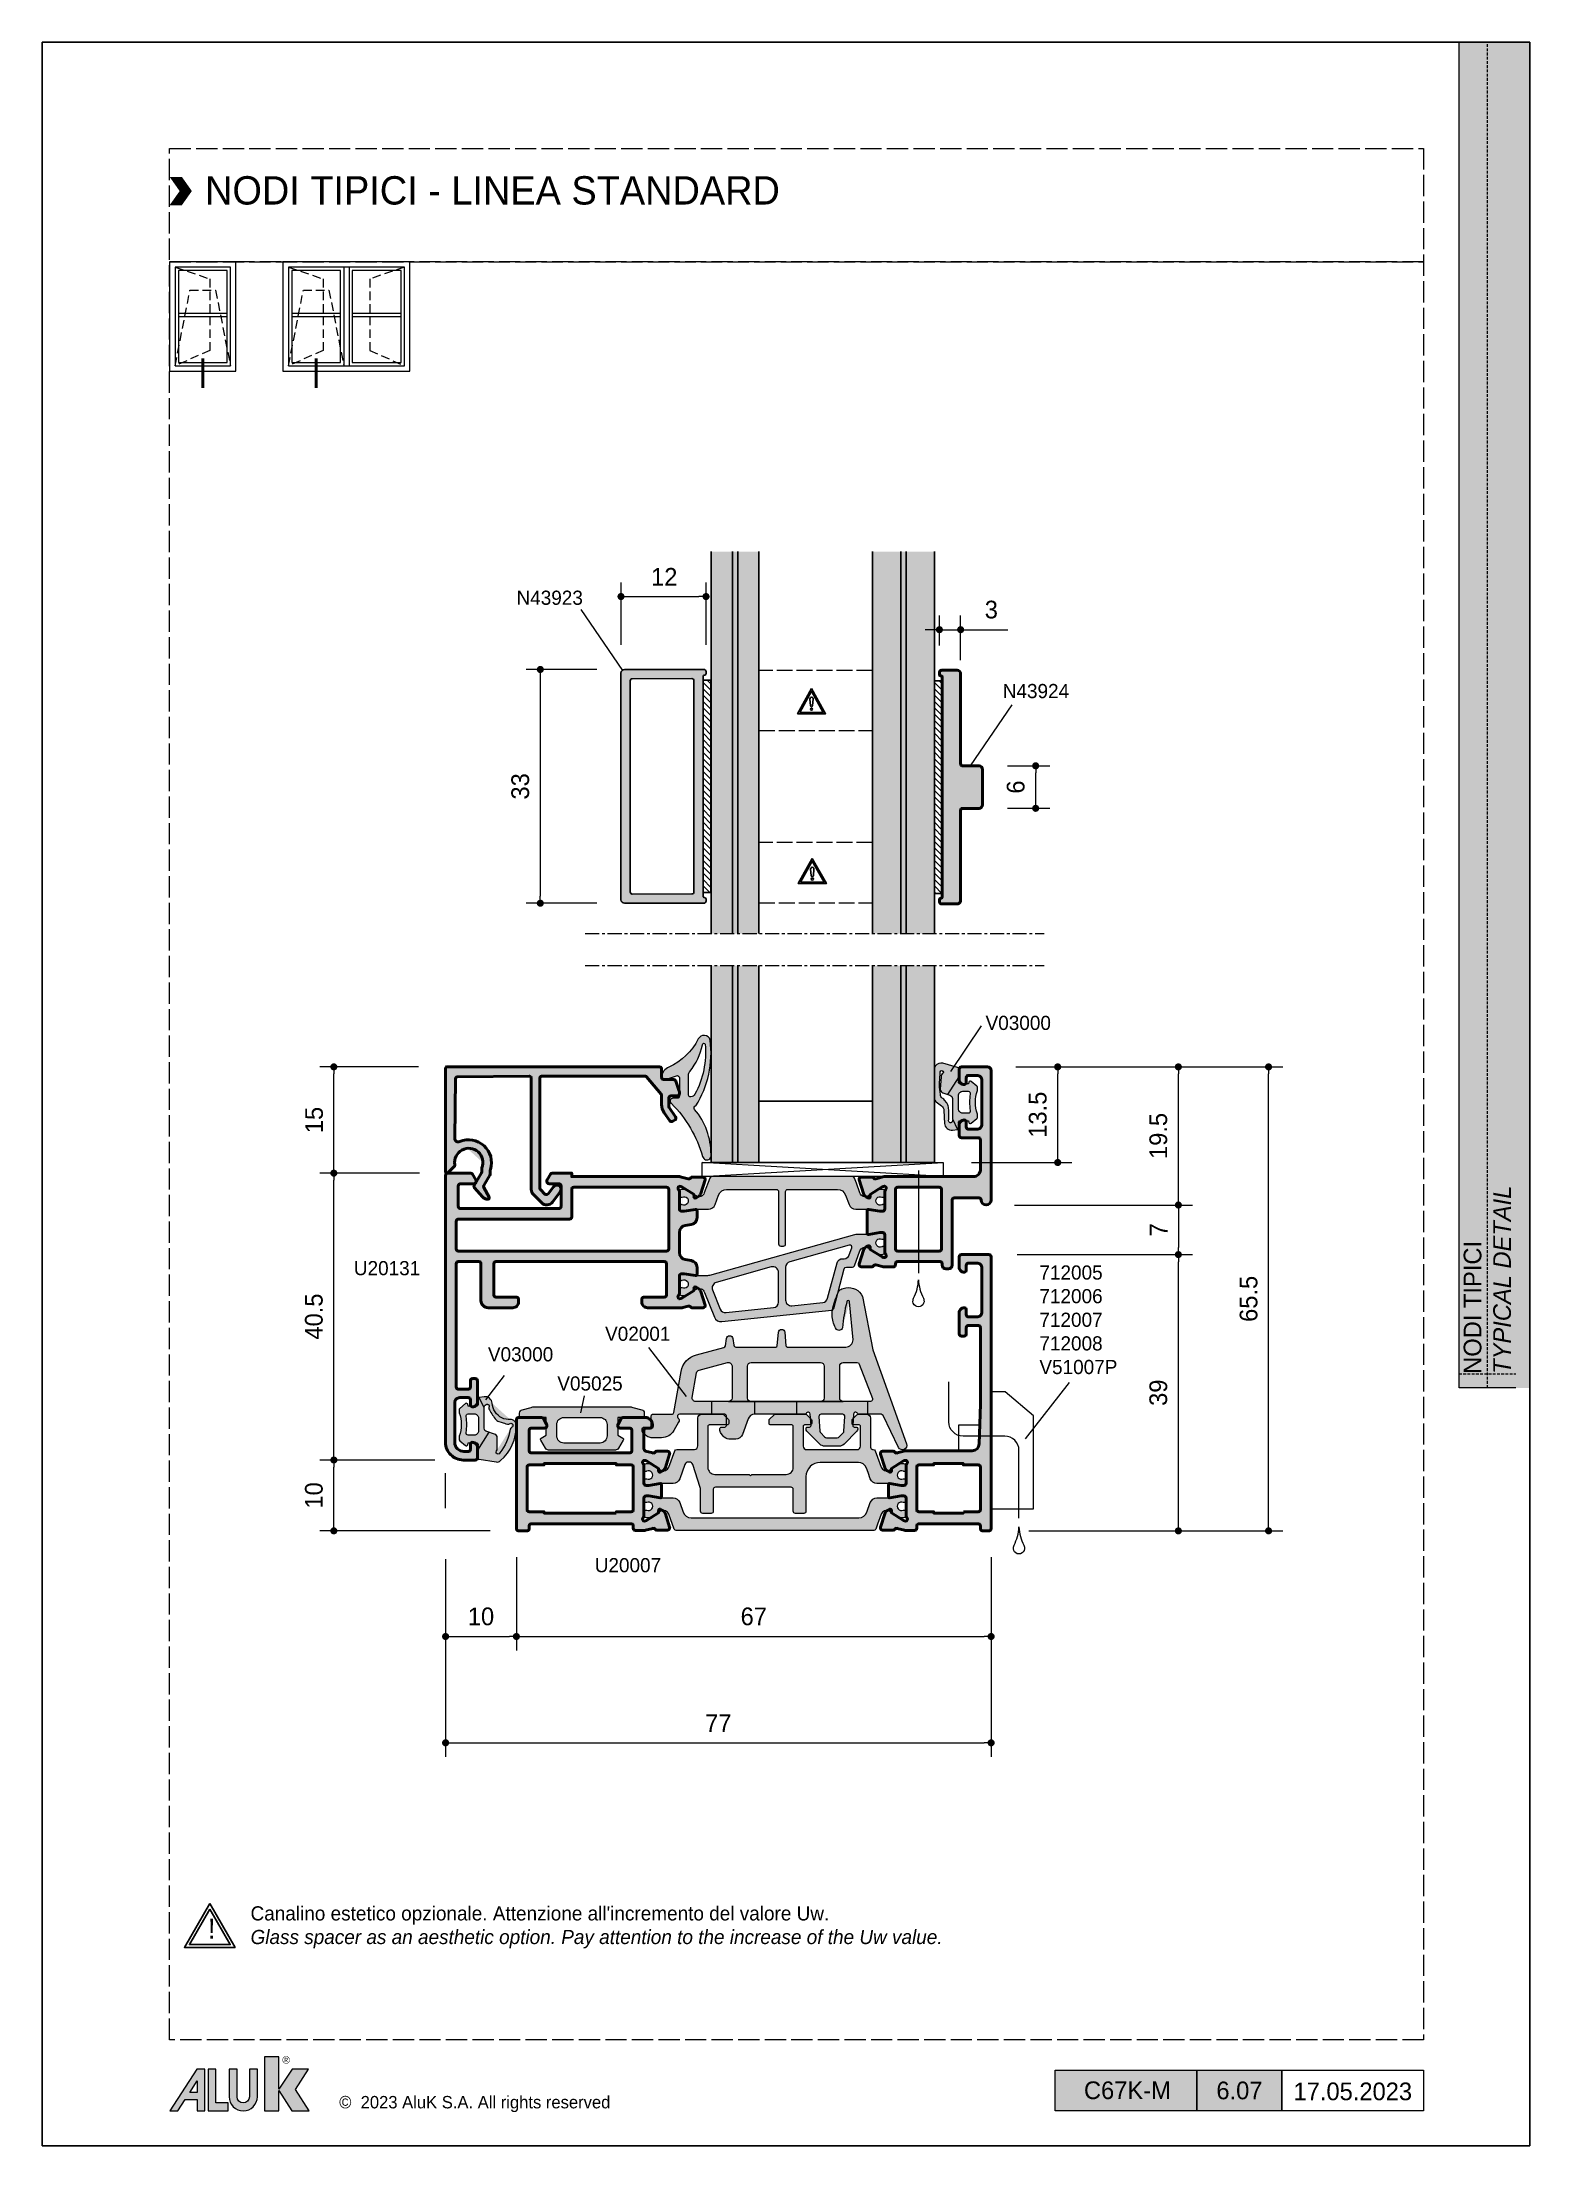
# Paper-space layout 'S06 07' of a CAD drawing. Header units: millimetres. Extents: x 190 to 400, y 52 to 349.
# The model-space entities are those that its viewports show. They can reach past a viewport. Long polylines and large blocks are cut down to what shows.
import ezdxf
from ezdxf.enums import TextEntityAlignment as Align

# ---------------------------------------------------------------- set-up
doc = ezdxf.new("R2010")
doc.units = ezdxf.units.MM
doc.header["$LTSCALE"] = 0.25
doc.header["$MEASUREMENT"] = 0
for name, pattern in [('ACAD_ISO02W100', [15, 12, -3]), ('CENTER', [50.8, 31.75, -6.35, 6.35, -6.35]), ('DOT2', [0.125, 0, -0.125]), ('HIDDEN', [9.525, 6.35, -3.175])]:
    doc.linetypes.add(name, pattern=pattern)
doc.layers.get('0').update_dxf_attribs({"lineweight": 5})
doc.layers.get('Defpoints').update_dxf_attribs({"lineweight": 5})
for name, color, linetype, lineweight in [('01_Accessories', 102, 'Continuous', 9), ('01_Aluminum', 4, 'Continuous', 40), ('01_Axis', 1, 'CENTER', 15), ('01_Dimension', 251, 'Continuous', 9), ('01_External Border', 150, 'Continuous', 20), ('01_Fill Glass', 254, 'Continuous', 0), ('01_Fill Plastic', 253, 'Continuous', 0), ('01_Fill Polyamide', 10, 'Continuous', 0), ('01_Glazing', 6, 'Continuous', 25), ('01_Index Image', 3, 'Continuous', 18), ('01_Ox sup', 7, 'ACAD_ISO02W100', 9), ('01_Plastic', 3, 'Continuous', 20), ('01_Polyamide', 201, 'Continuous', 20), ('01_Text', 40, 'Continuous', 25), ('01_Thin line', 8, 'Continuous', 9)]:
    doc.layers.add(name, color=color, linetype=linetype, lineweight=lineweight)
doc.layers.add('01_ALUK Logo', color=7, linetype='Continuous')
doc.layers.add('GROSSA', color=4, linetype='Continuous')
for name, color, linetype, lineweight, true_color in [('01_Fill 2°material', 7, 'Continuous', 0, 0xbfbfbf), ('01_Fill Aluminum', 7, 'Continuous', 0, 0xdcdcdc), ('01_Fill Border Red', 7, 'Continuous', 20, 0xe2001a), ('01_Text [White]', 7, 'Continuous', 25, 0xffffff)]:
    doc.layers.add(name, color=color, linetype=linetype, lineweight=lineweight, true_color=true_color)
doc.layers.add('01_Fill Border Grey', color=7, linetype='Continuous', true_color=0x555655)
doc.layers.add('02_Block Frame', color=7, linetype='Continuous', lineweight=5, true_color=0xe2001a, plot=False)
doc.layers.add('02_Layout Grid', color=252, linetype='DOT2', lineweight=5, plot=False, transparency=0.5)
doc.styles.add('ALUK Main&Secondary Titles', font='GOTHIC.TTF')
doc.styles.add('Aluk Text', font='GOTHIC.TTF')
doc.styles.get("Standard").update_dxf_attribs({"font": 'arial.ttf'})
doc.dimstyles.new('ALUK Manual 1-1', dxfattribs={"dimtxt": 2.5, "dimasz": 1, "dimexe": 2, "dimexo": 4, "dimgap": 1.5, "dimtad": 3, "dimdec": 1, "dimdsep": 46, "dimtxsty": 'Aluk Text', "dimblk": 'DOT', "dimcen": 0, "dimclrd": 256, "dimclre": 256, "dimclrt": 2, "dimaunit": 1, "dimadec": 0, "dimazin": 0, "dimtfac": 0.7, "dimtdec": 1, "dimtmove": 0, "dimatfit": 3, "dimldrblk": 'DOT', "dimfxl": 1, "dimtolj": 2, "dimlwd": -1, "dimlwe": -1, "dimarcsym": 0})

psp = doc.layouts.new('S06 07')

msp = doc.modelspace()

# ---------------------------------------------------------------- texts
at = {"layer": '01_Text', "style": 'Aluk Text'}
for s, p in [('V03000', (1693.17, 157.54)), ('U20131', (1604.005, 122.919)), ('V02001', (1639.464, 113.656)), ('V03000', (1622.928, 110.756)), ('V05025', (1632.726, 106.642)), ('U20007', (1638.005, 80.984))]:
    msp.add_text(s, height=2, dxfattribs=at).set_placement(p)
at = {"layer": '01_Text', "insert": (1583, 276.04), "char_height": 4, "attachment_point": 4, "style": 'ALUK Main&Secondary Titles'}
msp.add_mtext_dynamic_manual_height_columns('{\\fPoppins|b0|i0|c0|p2;NODI TIPICI - LINEA STANDARD}', width=120.62971, gutter_width=15, heights=[0], dxfattribs=at)
at = {"layer": '01_Text', "char_height": 2, "style": 'Aluk Text'}
for s, insert, width, attachment_point in [('N43923', (1626.96, 219.559), 12.36837, 1), ('N43924', (1695.593, 206.386), 12.36837, 1), ('\\pxql;712005\\P712006\\P712007\\P712008\\PV51007P', (1706.192, 116.617), 10.84972, 5)]:
    msp.add_mtext(s, dxfattribs=dict(at, insert=insert, width=width, attachment_point=attachment_point))
at = {"layer": '01_Text', "ltscale": 0.25, "attachment_point": 1, "style": 'Aluk Text'}
for s, width, gutter_width, insert, char_height in [("Canalino estetico opzionale. Attenzione all'incremento del valore Uw.\\P{\\fCentury Gothic|b0|i1|c0|p34;Glass spacer as an aesthetic option. Pay attention to the increase of the Uw value.}", 134.22553, 12.5, (1589.423, 33.831), 2), ('!', 6.4258, 8, (1583.419, 32.069), 2.8)]:
    msp.add_mtext_dynamic_manual_height_columns(s, width=width, gutter_width=gutter_width, heights=[0], dxfattribs=dict(at, insert=insert, char_height=char_height))
at = {"layer": '01_Text', "style": 'ALUK Main&Secondary Titles'}
msp.add_attdef('17.05.2023', text='', height=2.5, dxfattribs=at).set_placement((1745, 7.703), align=Align.MIDDLE)
at = {"layer": '01_Text [White]', "insert": (1764, 109), "char_height": 2.5, "attachment_point": 4, "rotation": 90, "style": 'ALUK Main&Secondary Titles'}
msp.add_mtext_dynamic_manual_height_columns('NODI TIPICI\\P{\\fCentury Gothic|b0|i1|c0|p34;TYPICAL DETAIL}', width=120.62971, gutter_width=15, heights=[0], dxfattribs=at)
at = {"layer": '01_Text [White]', "color": 7, "ltscale": 0.25, "true_color": 0xffffff, "style": 'Aluk Text'}
msp.add_attdef('6.07', text='', height=2.5, dxfattribs=at).set_placement((1729, 7.835), align=Align.MIDDLE)

# ---------------------------------------------------------------- blocks, each defined once
blk = doc.blocks.new('A$C14581')
at = {"layer": '01_Text', "insert": (0, -0.19), "char_height": 2, "attachment_point": 7, "style": 'Aluk Text'}
blk.add_mtext_dynamic_manual_height_columns('{\\fPoppins|b0|i0|c0|p2;\\H0.875x;©  2023 AluK S.A. All rights reserved}', width=51.3351, gutter_width=204.25, heights=[0], dxfattribs=at)
blk = doc.blocks.new('serie_')
at = {"layer": '01_Text [White]', "color": 7, "true_color": 0xffffff, "insert": (10, -2.87), "char_height": 2.5, "attachment_point": 5, "style": 'ALUK Main&Secondary Titles'}
blk.add_mtext_dynamic_manual_height_columns('{\\fPoppins|b0|i0|c0|p2;C67K-M}', width=20, gutter_width=12.5, heights=[0], dxfattribs=at)
blk = doc.blocks.new('AluK Logo')
at = {"layer": '01_ALUK Logo', "true_color": 0xe2001a}
h = blk.add_hatch(color=242, dxfattribs=at)
h.dxf.hatch_style = 1
h.paths.add_polyline_path([(18.02, 3.04), (19.92, 5.98), (17.56, 5.98), (15.66, 3.11), (15.66, 7.76), (13.58, 7.76), (13.58, 0), (15.66, 0), (15.66, 2.93), (17.53, 0), (20, 0)])
at = {"layer": '01_ALUK Logo', "true_color": 0x323338}
h = blk.add_hatch(color=250, dxfattribs=at)
h.dxf.hatch_style = 1
h.paths.add_polyline_path([(3.94, 0), (5.02, 0), (5.02, 5.96), (3.87, 5.96), (0, 0), (1.15, 0), (2.2, 1.63), (3.94, 1.63)])
h.paths.add_polyline_path([(3.95, 2.64), (2.86, 2.64), (3.95, 4.31)], flags=16)
h = blk.add_hatch(color=250, dxfattribs=at)
h.dxf.hatch_style = 1
h.paths.add_polyline_path([(6.62, 1.12), (6.62, 5.97), (5.53, 5.97), (5.53, 0), (8.38, 0), (8.38, 1.12)])
h = blk.add_hatch(color=250, dxfattribs=at)
h.dxf.hatch_style = 1
h.paths.add_polyline_path([(12.57, 5.97), (11.43, 5.97), (11.43, 2.02, -1), (9.65, 2.02), (9.65, 5.97), (8.52, 5.97), (8.52, 2.02, 0.999791), (12.57, 2.02)])
at = {"layer": '01_ALUK Logo', "color": 242, "lineweight": 0, "true_color": 0xe2001a}
blk.add_lwpolyline([(17.53, 0), (20, 0), (18.02, 3.04), (19.92, 5.98), (17.56, 5.98), (15.66, 3.11), (15.66, 7.76), (13.58, 7.76), (13.58, 0), (15.66, 0), (15.66, 2.93)], close=True, dxfattribs=at)
at = {"layer": '01_ALUK Logo', "color": 250, "lineweight": 0, "true_color": 0x323338}
for points in [[(2.2, 1.63), (3.94, 1.63), (3.94, 0), (5.02, 0), (5.02, 5.96), (3.87, 5.96), (0, 0), (1.15, 0)], [(2.86, 2.64), (3.95, 4.31), (3.95, 2.64)], [(8.38, 0), (8.38, 1.12), (6.62, 1.12), (6.62, 5.97), (5.53, 5.97), (5.53, 0)]]:
    blk.add_lwpolyline(points, close=True, dxfattribs=at)
blk.add_lwpolyline([(9.65, 2.02), (9.65, 5.97), (8.52, 5.97), (8.52, 2.02, 1), (12.57, 2.02), (12.57, 5.97), (11.43, 5.97), (11.43, 2.02, -1)], format="xyb", close=True, dxfattribs=at)
at = {"layer": '01_ALUK Logo', "color": 242, "lineweight": 0, "true_color": 0xe2001a, "insert": (16.69, 7.28), "char_height": 1.06, "attachment_point": 5}
blk.add_mtext_dynamic_manual_height_columns('®', width=0.2845, gutter_width=0.756, heights=[0], dxfattribs=at)
blk = doc.blocks.new('n20824')
at = {"layer": '01_Fill Aluminum', "ltscale": 0.25}
h = blk.add_hatch(color=256, dxfattribs=at)
h.dxf.hatch_style = 1
edge = h.paths.add_edge_path()
edge.add_arc((6.01, -0.12), 0.3, 330, 360, ccw=False)
edge.add_line((6.27, -0.27), (5.41, -1.75))
edge.add_arc((5.67, -1.9), 0.3, 150, 208.4745)
edge.add_line((5.41, -2.05), (6.14, -3.4))
edge.add_arc((5.97, -3.49), 0.2, -90, 28.4745, ccw=False)
edge.add_line((5.97, -3.69), (5.95, -3.69))
edge.add_arc((5.95, -2.69), 1, 222, 270, ccw=False)
edge.add_line((5.2, -3.36), (4.07, -2.1))
edge.add_arc((4.29, -1.9), 0.3, 150, 222, ccw=False)
edge.add_line((4.03, -1.75), (5.07, 0.05))
edge.add_arc((4.81, 0.2), 0.3, 330, 360)
edge.add_line((5.11, 0.2), (5.11, 0.64))
edge.add_arc((5.41, 0.64), 0.3, 157.9584, 180, ccw=False)
edge.add_arc((3.28, 1.5), 2, 337.9584, 548.9208)
edge.add_arc((1, 1.14), 0.3, -45, 8.9208, ccw=False)
edge.add_line((1.22, 0.93), (0.34, 0.06))
edge.add_arc((0.2, 0.2), 0.2, 180, 315, ccw=False)
edge.add_line((0, 0.2), (0, 14.8))
edge.add_arc((0.2, 14.8), 0.2, 90, 180, ccw=False)
edge.add_line((0.2, 15), (30.2, 15))
edge.add_arc((30.2, 14.7), 0.3, 0, 90.0004, ccw=False)
edge.add_line((30.5, 14.7), (30.5, 13.5))
edge.add_arc((30.8, 13.5), 0.3, 180, 270)
edge.add_line((30.8, 13.2), (32.23, 13.2))
edge.add_arc((32.23, 12.9), 0.3, 18, 90, ccw=False)
edge.add_line((32.52, 12.99), (32.99, 11.56))
edge.add_arc((32.7, 11.47), 0.3, 0, 18, ccw=False)
edge.add_line((33, 11.47), (33, 11.2))
edge.add_arc((32.7, 11.2), 0.3, -90, 0, ccw=False)
edge.add_line((32.7, 10.9), (31.8, 10.9))
edge.add_arc((31.8, 10.6), 0.3, 90, 180)
edge.add_line((31.5, 10.6), (31.5, 9.45))
edge.add_arc((31.8, 9.45), 0.3, 180, 215)
edge.add_line((31.55, 9.27), (32.47, 7.96))
edge.add_arc((32.23, 7.79), 0.3, -55, 35, ccw=False)
edge.add_line((32.4, 7.54), (32.07, 7.31))
edge.add_arc((31.9, 7.56), 0.3, 215, 305, ccw=False)
edge.add_line((31.65, 7.39), (30.86, 8.52))
edge.add_arc((32.5, 9.67), 2, 180, 215, ccw=False)
edge.add_line((30.5, 9.67), (30.5, 10.95))
edge.add_arc((30.2, 10.95), 0.3, 360, 400)
edge.add_line((30.43, 11.14), (28.37, 13.59))
edge.add_arc((28.14, 13.4), 0.3, 40.0392, 90)
edge.add_line((28.14, 13.7), (13.6, 13.7))
edge.add_arc((13.6, 13.4), 0.3, 90, 180)
edge.add_line((13.3, 13.4), (13.3, -2.11))
edge.add_arc((13.6, -2.11), 0.3, 180, 225)
edge.add_line((13.39, -2.33), (14.01, -2.95))
edge.add_arc((14.22, -2.74), 0.3, 225, 322.4756)
edge.add_line((14.46, -2.92), (15.22, -1.93))
edge.add_arc((15.7, -2.29), 0.6, -37.5244, 142.4756, ccw=False)
edge.add_line((16.18, -2.66), (15.08, -4.09))
edge.add_arc((14.27, -3.49), 1, 225, 323.4288, ccw=False)
edge.add_line((13.57, -4.2), (12.39, -3.03))
edge.add_arc((13.1, -2.32), 1, 180, 225, ccw=False)
edge.add_line((12.1, -2.32), (12.1, 13.4))
edge.add_arc((11.8, 13.4), 0.3, 0, 90.5355)
edge.add_line((11.8, 13.7), (1.69, 13.6))
edge.add_arc((1.7, 13.3), 0.3, 90.5355, 179.402)
edge.add_line((1.4, 13.31), (1.31, 4.9))
edge.add_arc((1.81, 4.9), 0.5, 179.402, 293.3455)
edge.add_arc((3.28, 1.5), 3.2, -17.8298, 113.3455, ccw=False)
edge.add_arc((6.61, 0.43), 0.3, 162.1702, 180)
edge.add_line((6.31, 0.43), (6.31, -0.12))
at = {"layer": '01_Aluminum'}
blk.add_lwpolyline([(6.31, -0.12, -0.131652), (6.27, -0.27), (5.41, -1.75, 0.260828), (5.41, -2.05), (6.14, -3.4, -0.568509), (5.97, -3.69), (5.95, -3.69, -0.212557), (5.2, -3.36), (4.07, -2.1, -0.32492), (4.03, -1.75), (5.07, 0.05, 0.131652), (5.11, 0.2), (5.11, 0.64, -0.096472), (5.13, 0.75, 1.314619), (1.3, 1.19, -0.239713), (1.22, 0.93), (0.34, 0.06, -0.668179), (0, 0.2), (0, 14.8, -0.414214), (0.2, 15), (30.2, 15, -0.414216), (30.5, 14.7), (30.5, 13.5, 0.414214), (30.8, 13.2), (32.23, 13.2, -0.32492), (32.52, 12.99), (32.99, 11.56, -0.078702), (33, 11.47), (33, 11.2, -0.414214), (32.7, 10.9), (31.8, 10.9, 0.414214), (31.5, 10.6), (31.5, 9.45, 0.153915), (31.55, 9.27), (32.47, 7.96, -0.414214), (32.4, 7.54), (32.07, 7.31, -0.414213), (31.65, 7.39), (30.86, 8.52, -0.153915), (30.5, 9.67), (30.5, 10.95, 0.176327), (30.43, 11.14), (28.37, 13.59, 0.221515), (28.14, 13.7), (13.6, 13.7, 0.414214), (13.3, 13.4), (13.3, -2.11, 0.198912), (13.39, -2.33), (14.01, -2.95, 0.452966), (14.46, -2.92), (15.22, -1.93, -1), (16.18, -2.66), (15.08, -4.09, -0.457988), (13.57, -4.2), (12.39, -3.03, -0.198912), (12.1, -2.32), (12.1, 13.4, 0.416953), (11.8, 13.7), (1.69, 13.6, 0.408431), (1.4, 13.31), (1.31, 4.9, 0.542636), (2.01, 4.44, -0.644303), (6.32, 0.52, 0.077954), (6.31, 0.43)], format="xyb", close=True, dxfattribs=at)
blk = doc.blocks.new('u20007')
at = {"layer": '01_Fill Aluminum', "ltscale": 0.25}
h = blk.add_hatch(color=256, dxfattribs=at)
h.dxf.hatch_style = 1
edge = h.paths.add_edge_path(flags=16)
edge.add_line((2.7, 3.9), (2.7, 1.8))
edge.add_arc((3, 1.8), 0.3, 180, 270)
edge.add_line((3, 1.5), (9, 1.5))
edge.add_arc((9, 1.8), 0.3, 270, 360)
edge.add_line((9.3, 1.8), (9.3, 3.9))
edge.add_line((9.3, 3.9), (9.5, 3.9))
edge.add_line((9.5, 3.9), (9.5, 8.1))
edge.add_line((9.5, 8.1), (9.3, 8.1))
edge.add_line((9.3, 8.1), (9.3, 10.2))
edge.add_arc((9, 10.2), 0.3, 360, 450)
edge.add_line((9, 10.5), (3, 10.5))
edge.add_arc((3, 10.2), 0.3, 90, 180)
edge.add_line((2.7, 10.2), (2.7, 8.1))
edge.add_line((2.7, 8.1), (2.5, 8.1))
edge.add_line((2.5, 8.1), (2.5, 3.9))
edge.add_line((2.5, 3.9), (2.7, 3.9))
edge = h.paths.add_edge_path()
edge.add_arc((30.9, 2), 0.7, 180, 270)
edge.add_line((30.9, 1.3), (37.1, 1.3))
edge.add_arc((37.1, 2), 0.7, 270, 360)
edge.add_line((37.8, 2), (37.8, 3.2))
edge.add_arc((37.5, 3.2), 0.3, 360, 450)
edge.add_line((37.5, 3.5), (36.8, 3.5))
edge.add_arc((36.8, 3.8), 0.3, 180, 270, ccw=False)
edge.add_arc((37.2, 3.8), 0.7, 90, 180, ccw=False)
edge.add_line((37.2, 4.5), (38.7, 4.5))
edge.add_arc((38.7, 4.2), 0.3, 0, 90, ccw=False)
edge.add_line((39, 4.2), (39, 0.3))
edge.add_arc((38.7, 0.3), 0.3, -90, 0, ccw=False)
edge.add_line((38.7, 0), (0.3, 0))
edge.add_arc((0.3, 0.3), 0.3, 180, 270, ccw=False)
edge.add_line((0, 0.3), (0, 1.2))
edge.add_arc((0.3, 1.2), 0.3, 90, 180, ccw=False)
edge.add_line((0.3, 1.5), (0.7, 1.5))
edge.add_arc((0.7, 1.8), 0.3, 270, 360)
edge.add_line((1, 1.8), (1, 10.2))
edge.add_line((1, 10.2), (1, 10.2))
edge.add_arc((0.7, 10.2), 0.3, 0, 90)
edge.add_line((0.7, 10.5), (0.37, 10.5))
edge.add_arc((0.37, 10.8), 0.3, 180, 270, ccw=False)
edge.add_line((0.07, 10.8), (0.07, 12.16))
edge.add_arc((0.37, 12.16), 0.3, 165.2335, 180, ccw=False)
edge.add_line((0.08, 12.23), (0.35, 13.26))
edge.add_arc((0.06, 13.35), 0.3, 342.5983, 420.3673)
edge.add_arc((0.31, 13.79), 0.2, 179.5983, 240.3673, ccw=False)
edge.add_line((0.11, 13.79), (0.11, 15.34))
edge.add_arc((0.41, 15.34), 0.3, 72.5983, 180, ccw=False)
edge.add_line((0.5, 15.62), (2.42, 15.02))
edge.add_arc((2.18, 14.26), 0.8, 27.5983, 72.5983, ccw=False)
edge.add_line((2.89, 14.63), (3.04, 14.35))
edge.add_arc((2.86, 14.26), 0.2, -92.4017, 27.5983, ccw=False)
edge.add_line((2.85, 14.06), (2.56, 14.07))
edge.add_line((2.56, 14.07), (1.48, 12.36))
edge.add_arc((1.98, 12.04), 0.6, 147.5983, 180)
edge.add_line((1.38, 12.04), (1.38, 12))
edge.add_arc((1.67, 12.1), 0.3, 199.4712, 318.1865)
edge.add_arc((2.11, 11.7), 0.3, 90, 138.1865, ccw=False)
edge.add_line((2.11, 12), (4.62, 12))
edge.add_arc((4.62, 12.3), 0.3, 270, 360)
edge.add_line((4.92, 12.3), (4.92, 12.7))
edge.add_line((4.92, 12.7), (4.67, 14.27))
edge.add_arc((4.87, 14.3), 0.2, 90, 189.5671, ccw=False)
edge.add_line((4.87, 14.5), (6.47, 14.5))
edge.add_arc((6.47, 14.3), 0.2, -9.5671, 90, ccw=False)
edge.add_line((6.67, 14.27), (6.42, 12.7))
edge.add_line((6.42, 12.7), (6.42, 12.3))
edge.add_arc((6.72, 12.3), 0.3, 180, 270)
edge.add_line((6.72, 12), (9.22, 12))
edge.add_arc((9.22, 11.7), 0.3, 41.8135, 90, ccw=False)
edge.add_arc((9.67, 12.1), 0.3, 221.8135, 340.5288)
edge.add_line((9.95, 12), (9.95, 12.04))
edge.add_arc((9.35, 12.04), 0.6, 0, 32.4017)
edge.add_line((9.86, 12.36), (8.78, 14.07))
edge.add_line((8.78, 14.07), (8.49, 14.06))
edge.add_arc((8.48, 14.26), 0.2, 152.4017, 272.4017, ccw=False)
edge.add_line((8.3, 14.35), (8.45, 14.63))
edge.add_arc((9.16, 14.26), 0.8, 107.4017, 152.4017, ccw=False)
edge.add_line((8.92, 15.02), (10.84, 15.62))
edge.add_arc((10.93, 15.34), 0.3, 0, 107.4017, ccw=False)
edge.add_line((11.23, 15.34), (11.23, 13.79))
edge.add_arc((11.03, 13.79), 0.2, -60.3673, 0.4017, ccw=False)
edge.add_arc((11.28, 13.35), 0.3, 119.6327, 197.4017)
edge.add_line((10.99, 13.26), (11.29, 12.13))
edge.add_arc((11, 12.05), 0.3, 0, 14.7665, ccw=False)
edge.add_line((11.3, 12.05), (11.3, 2.67))
edge.add_arc((12.3, 2.67), 1, 180, 268.2643)
edge.add_line((12.27, 1.67), (17.9, 1.5))
edge.add_line((17.9, 1.5), (28.7, 1.5))
edge.add_arc((28.7, 1.8), 0.3, 270, 360)
edge.add_line((29, 1.8), (29, 3.2))
edge.add_arc((28.7, 3.2), 0.3, 0, 90)
edge.add_line((28.7, 3.5), (27.8, 3.5))
edge.add_arc((27.8, 3.8), 0.3, 180, 270, ccw=False)
edge.add_line((27.5, 3.8), (27.5, 4.2))
edge.add_arc((27.8, 4.2), 0.3, 90, 180, ccw=False)
edge.add_line((27.8, 4.5), (30.8, 4.5))
edge.add_arc((30.8, 3.8), 0.7, 0, 90, ccw=False)
edge.add_arc((31.2, 3.8), 0.3, -90, 0, ccw=False)
edge.add_line((31.2, 3.5), (30.5, 3.5))
edge.add_arc((30.5, 3.2), 0.3, 90, 180)
edge.add_line((30.2, 3.2), (30.2, 2))
edge = h.paths.add_edge_path(flags=16)
edge.add_line((2.5, 52.9), (2.7, 52.9))
edge.add_line((2.7, 52.9), (2.7, 50.8))
edge.add_arc((3, 50.8), 0.3, 180, 270)
edge.add_line((3, 50.5), (9, 50.5))
edge.add_arc((9, 50.8), 0.3, 270, 360)
edge.add_line((9.3, 50.8), (9.3, 52.9))
edge.add_line((9.3, 52.9), (9.5, 52.9))
edge.add_line((9.5, 52.9), (9.5, 63.1))
edge.add_line((9.5, 63.1), (9.3, 63.1))
edge.add_line((9.3, 63.1), (9.3, 65.2))
edge.add_arc((9, 65.2), 0.3, 0, 90)
edge.add_line((9, 65.5), (3, 65.5))
edge.add_arc((3, 65.2), 0.3, 90, 180)
edge.add_line((2.7, 65.2), (2.7, 63.1))
edge.add_line((2.7, 63.1), (2.5, 63.1))
edge.add_line((2.5, 63.1), (2.5, 52.9))
edge = h.paths.add_edge_path()
edge.add_arc((2.86, 46.74), 0.2, 332.4017, 452.4017)
edge.add_line((2.85, 46.94), (2.56, 46.93))
edge.add_line((2.56, 46.93), (1.48, 48.64))
edge.add_arc((1.98, 48.96), 0.6, 180, 212.4017, ccw=False)
edge.add_line((1.38, 48.96), (1.38, 49))
edge.add_arc((1.67, 48.9), 0.3, 41.8135, 160.5288, ccw=False)
edge.add_arc((2.11, 49.3), 0.3, 221.8135, 270)
edge.add_line((2.11, 49), (4.62, 49))
edge.add_arc((4.62, 48.7), 0.3, 0, 90, ccw=False)
edge.add_line((4.92, 48.7), (4.92, 48.3))
edge.add_line((4.92, 48.3), (4.67, 46.73))
edge.add_arc((4.87, 46.7), 0.2, 170.4329, 270)
edge.add_line((4.87, 46.5), (6.47, 46.5))
edge.add_arc((6.47, 46.7), 0.2, 270, 369.5671)
edge.add_line((6.67, 46.73), (6.42, 48.3))
edge.add_line((6.42, 48.3), (6.42, 48.7))
edge.add_arc((6.72, 48.7), 0.3, 90, 180, ccw=False)
edge.add_line((6.72, 49), (9.22, 49))
edge.add_arc((9.22, 49.3), 0.3, 270, 318.1865)
edge.add_arc((9.67, 48.9), 0.3, 19.4712, 138.1865, ccw=False)
edge.add_line((9.95, 49), (9.95, 48.96))
edge.add_arc((9.35, 48.96), 0.6, 327.5983, 360, ccw=False)
edge.add_line((9.86, 48.64), (8.78, 46.93))
edge.add_line((8.78, 46.93), (8.49, 46.94))
edge.add_arc((8.48, 46.74), 0.2, 87.5983, 207.5983)
edge.add_line((8.3, 46.65), (8.45, 46.37))
edge.add_arc((9.16, 46.74), 0.8, 207.5983, 252.5983)
edge.add_line((8.92, 45.98), (10.84, 45.38))
edge.add_arc((10.93, 45.66), 0.3, 252.5983, 360)
edge.add_line((11.23, 45.66), (11.23, 47.21))
edge.add_arc((11.03, 47.21), 0.2, 359.5983, 420.3673)
edge.add_arc((11.28, 47.65), 0.3, 162.5983, 240.3673, ccw=False)
edge.add_line((10.99, 47.74), (11.26, 48.78))
edge.add_arc((11.55, 48.7), 0.3, 90, 165.2335, ccw=False)
edge.add_line((11.55, 49), (14.2, 49))
edge.add_arc((14.2, 48.7), 0.3, 0, 90, ccw=False)
edge.add_line((14.5, 48.7), (14.5, 48.1))
edge.add_arc((14.8, 48.1), 0.3, 180, 270)
edge.add_line((14.8, 47.8), (15, 47.8))
edge.add_arc((15, 48.8), 1, 270, 360)
edge.add_line((16, 48.8), (16, 51.95))
edge.add_arc((15.7, 51.95), 0.3, 360, 420)
edge.add_line((15.85, 52.21), (15.07, 52.66))
edge.add_arc((14.92, 52.4), 0.3, 60, 90)
edge.add_line((14.92, 52.7), (14.8, 52.7))
edge.add_arc((14.8, 52.4), 0.3, 90, 180)
edge.add_line((14.5, 52.4), (14.5, 51))
edge.add_arc((14.2, 51), 0.3, -90, 0, ccw=False)
edge.add_line((14.2, 50.7), (11.3, 50.7))
edge.add_arc((11.3, 51), 0.3, 180, 270, ccw=False)
edge.add_line((11, 51), (11, 64.9))
edge.add_arc((11.3, 64.9), 0.3, 90, 180, ccw=False)
edge.add_line((11.3, 65.2), (14.2, 65.2))
edge.add_arc((14.2, 64.9), 0.3, 0, 90, ccw=False)
edge.add_line((14.5, 64.9), (14.5, 63))
edge.add_arc((14.8, 63), 0.3, 180, 270)
edge.add_line((14.8, 62.7), (14.92, 62.7))
edge.add_arc((14.92, 63), 0.3, 270, 300)
edge.add_line((15.07, 62.74), (15.85, 63.19))
edge.add_arc((15.7, 63.45), 0.3, 300, 360)
edge.add_line((16, 63.45), (16, 66.7))
edge.add_arc((15.7, 66.7), 0.3, 360, 450)
edge.add_line((15.7, 67), (0.3, 67))
edge.add_arc((0.3, 66.7), 0.3, 90, 180)
edge.add_line((0, 66.7), (0, 65.5))
edge.add_arc((0.3, 65.5), 0.3, 180, 270)
edge.add_line((0.3, 65.2), (0.7, 65.2))
edge.add_arc((0.7, 64.9), 0.3, 0, 90, ccw=False)
edge.add_line((1, 64.9), (1, 50.8))
edge.add_arc((0.7, 50.8), 0.3, 270, 360, ccw=False)
edge.add_line((0.7, 50.5), (0.37, 50.5))
edge.add_arc((0.37, 50.2), 0.3, 90, 180)
edge.add_line((0.07, 50.2), (0.07, 48.84))
edge.add_arc((0.37, 48.84), 0.3, 180, 194.7665)
edge.add_line((0.08, 48.77), (0.35, 47.74))
edge.add_arc((0.06, 47.65), 0.3, -60.3673, 17.4017, ccw=False)
edge.add_arc((0.31, 47.21), 0.2, 119.6327, 180.4017)
edge.add_line((0.11, 47.21), (0.11, 45.66))
edge.add_arc((0.41, 45.66), 0.3, 180, 287.4017)
edge.add_line((0.5, 45.38), (2.42, 45.98))
edge.add_arc((2.18, 46.74), 0.8, 287.4017, 332.4017)
edge.add_line((2.89, 46.37), (3.04, 46.65))
at = {"layer": '01_Fill Polyamide', "ltscale": 0.25}
h = blk.add_hatch(color=256, dxfattribs=at)
h.dxf.hatch_style = 1
edge = h.paths.add_edge_path()
edge.add_arc((2.76, 26.43), 0.3, 180, 270, ccw=False)
edge.add_line((2.46, 26.43), (2.46, 27.63))
edge.add_arc((2.76, 27.63), 0.3, 90, 180, ccw=False)
edge.add_line((2.76, 27.93), (5.86, 27.93))
edge.add_arc((5.86, 28.23), 0.3, 270, 360)
edge.add_line((6.16, 28.23), (6.16, 38.91))
edge.add_arc((5.86, 38.91), 0.3, 360, 450)
edge.add_line((5.86, 39.21), (2.76, 39.21))
edge.add_arc((2.76, 39.51), 0.3, 180, 270, ccw=False)
edge.add_line((2.46, 39.51), (2.46, 40.71))
edge.add_arc((2.76, 40.71), 0.3, 90, 180, ccw=False)
edge.add_line((2.76, 41.01), (5.82, 41.01))
edge.add_arc((5.82, 42.01), 1, 270, 288.0463)
edge.add_line((6.13, 41.05), (9.35, 42.1))
edge.add_arc((9.2, 42.58), 0.5, 288.0463, 360)
edge.add_line((9.7, 42.58), (9.7, 42.75))
edge.add_arc((9.2, 42.75), 0.5, 0, 70)
edge.add_line((9.37, 43.22), (7.35, 43.95))
edge.add_arc((7.7, 44.89), 1, 180, 250, ccw=False)
edge.add_line((6.7, 44.89), (6.7, 46.58))
edge.add_arc((5.5, 46.58), 1.2, 360, 369.5)
edge.add_line((6.68, 46.78), (6.45, 48.15))
edge.add_line((6.45, 48.15), (6.45, 48.65))
edge.add_arc((6.8, 48.65), 0.35, 90, 180, ccw=False)
edge.add_line((6.8, 49), (7.15, 49))
edge.add_arc((7.15, 48.8), 0.2, 0, 90, ccw=False)
edge.add_line((7.35, 48.8), (7.35, 48.69))
edge.add_arc((7.15, 48.69), 0.2, 334.9922, 360, ccw=False)
edge.add_arc((7.87, 48.35), 0.6, 154.9922, 385.0078)
edge.add_arc((8.6, 48.69), 0.2, 180, 205.0078, ccw=False)
edge.add_line((8.4, 48.69), (8.4, 48.8))
edge.add_arc((8.6, 48.8), 0.2, 90, 180, ccw=False)
edge.add_line((8.6, 49), (9.15, 49))
edge.add_arc((9.15, 48.65), 0.35, 0, 90, ccw=False)
edge.add_line((9.5, 48.65), (9.5, 48.31))
edge.add_arc((9.2, 48.31), 0.3, -30, 0, ccw=False)
edge.add_line((9.46, 48.16), (8.58, 46.63))
edge.add_arc((9.27, 46.23), 0.8, 150, 250)
edge.add_line((9, 45.48), (11.3, 44.64))
edge.add_arc((11.2, 44.36), 0.3, 0, 70, ccw=False)
edge.add_line((11.5, 44.36), (11.5, 43.59))
edge.add_line((11.5, 43.59), (11.5, 41.88))
edge.add_arc((12, 41.88), 0.5, 180, 270)
edge.add_line((12, 41.38), (15.95, 41.38))
edge.add_arc((15.95, 40.88), 0.5, 0, 90, ccw=False)
edge.add_line((16.45, 40.88), (16.45, 37.86))
edge.add_arc((16.25, 37.86), 0.2, -45, 0, ccw=False)
edge.add_line((16.39, 37.72), (15.76, 37.09))
edge.add_arc((15.62, 37.23), 0.2, 270, 315, ccw=False)
edge.add_line((15.62, 37.03), (15.15, 37.03))
edge.add_arc((15.15, 37.23), 0.2, 180, 270, ccw=False)
edge.add_line((14.95, 37.23), (14.95, 39.78))
edge.add_arc((14.75, 39.78), 0.2, 0, 90)
edge.add_line((14.75, 39.98), (8.96, 39.98))
edge.add_arc((8.96, 38.98), 1, 90, 180)
edge.add_line((7.96, 38.98), (7.96, 34.15))
edge.add_line((7.96, 34.15), (7.76, 33.95))
edge.add_line((7.76, 33.95), (7.96, 33.75))
edge.add_line((7.96, 33.75), (7.96, 28.92))
edge.add_arc((8.96, 28.92), 1, 180, 270)
edge.add_line((8.96, 27.92), (14.75, 27.92))
edge.add_arc((14.75, 28.12), 0.2, 270, 360)
edge.add_line((14.95, 28.12), (14.95, 31.13))
edge.add_arc((15.15, 31.13), 0.2, 90, 180, ccw=False)
edge.add_line((15.15, 31.33), (15.62, 31.33))
edge.add_arc((15.62, 31.13), 0.2, 45, 90, ccw=False)
edge.add_line((15.76, 31.27), (16.39, 30.64))
edge.add_arc((16.25, 30.5), 0.2, 0, 45, ccw=False)
edge.add_line((16.45, 30.5), (16.45, 26.15))
edge.add_arc((16.25, 26.15), 0.2, 315, 360, ccw=False)
edge.add_line((16.39, 26.01), (15.76, 25.38))
edge.add_arc((15.62, 25.52), 0.2, 270, 315, ccw=False)
edge.add_line((15.62, 25.32), (15.15, 25.32))
edge.add_arc((15.15, 25.52), 0.2, 180, 270, ccw=False)
edge.add_line((14.95, 25.52), (14.95, 26.32))
edge.add_arc((14.75, 26.32), 0.2, 0, 90)
edge.add_line((14.75, 26.52), (11.96, 26.52))
edge.add_arc((11.96, 26.02), 0.5, 90, 180)
edge.add_line((11.46, 26.02), (11.46, 18.92))
edge.add_arc((11.96, 18.92), 0.5, 180, 270)
edge.add_line((11.96, 18.42), (14.75, 18.42))
edge.add_arc((14.75, 18.62), 0.2, 270, 360)
edge.add_line((14.95, 18.62), (14.95, 19.42))
edge.add_arc((15.15, 19.42), 0.2, 90, 180, ccw=False)
edge.add_line((15.15, 19.62), (15.62, 19.62))
edge.add_arc((15.62, 19.42), 0.2, 45, 90, ccw=False)
edge.add_line((15.76, 19.56), (16.39, 18.93))
edge.add_arc((16.25, 18.79), 0.2, 0, 45, ccw=False)
edge.add_line((16.45, 18.79), (16.45, 17.52))
edge.add_arc((15.95, 17.52), 0.5, -90, 0, ccw=False)
edge.add_line((15.95, 17.02), (11.8, 17.02))
edge.add_arc((11.8, 16.72), 0.3, 90, 180)
edge.add_line((11.5, 16.72), (11.5, 16.64))
edge.add_arc((11.2, 16.64), 0.3, -70, 0, ccw=False)
edge.add_line((11.3, 16.36), (10.38, 16.02))
edge.add_line((10.38, 16.02), (9, 15.52))
edge.add_arc((9.27, 14.77), 0.8, 110, 210)
edge.add_line((8.58, 14.37), (9.46, 12.84))
edge.add_arc((9.2, 12.69), 0.3, 0, 30, ccw=False)
edge.add_line((9.5, 12.69), (9.5, 12.35))
edge.add_arc((9.15, 12.35), 0.35, 270, 360, ccw=False)
edge.add_line((9.15, 12), (8.6, 12))
edge.add_arc((8.6, 12.2), 0.2, 180, 270, ccw=False)
edge.add_line((8.4, 12.2), (8.4, 12.31))
edge.add_arc((8.6, 12.31), 0.2, 154.9922, 180, ccw=False)
edge.add_arc((7.87, 12.65), 0.6, 334.9922, 565.0078)
edge.add_arc((7.15, 12.31), 0.2, 0, 25.0078, ccw=False)
edge.add_line((7.35, 12.31), (7.35, 12.2))
edge.add_arc((7.15, 12.2), 0.2, -90, 0, ccw=False)
edge.add_line((7.15, 12), (6.8, 12))
edge.add_arc((6.8, 12.35), 0.35, 180, 270, ccw=False)
edge.add_line((6.45, 12.35), (6.45, 12.85))
edge.add_line((6.45, 12.85), (6.68, 14.22))
edge.add_arc((5.5, 14.42), 1.2, 350.5, 360)
edge.add_line((6.7, 14.42), (6.7, 16.11))
edge.add_arc((7.7, 16.11), 1, 110, 180, ccw=False)
edge.add_line((7.35, 17.05), (8.25, 17.37))
edge.add_line((8.25, 17.37), (8.87, 17.6))
edge.add_arc((8.46, 18.73), 1.2, 290, 360)
edge.add_line((9.66, 18.73), (9.66, 24.13))
edge.add_arc((7.66, 24.13), 2, 0, 90)
edge.add_line((7.66, 26.13), (2.76, 26.13))
edge = h.paths.add_edge_path()
edge.add_line((2.76, 46.63), (1.88, 48.16))
edge.add_arc((2.14, 48.31), 0.3, 180, 210, ccw=False)
edge.add_line((1.84, 48.31), (1.84, 48.65))
edge.add_arc((2.19, 48.65), 0.35, 90, 180, ccw=False)
edge.add_line((2.19, 49), (2.74, 49))
edge.add_arc((2.74, 48.8), 0.2, 0, 90, ccw=False)
edge.add_line((2.94, 48.8), (2.94, 48.69))
edge.add_arc((2.74, 48.69), 0.2, -25.0078, 0, ccw=False)
edge.add_arc((3.46, 48.35), 0.6, 154.9922, 385.0078)
edge.add_arc((4.19, 48.69), 0.2, 180, 205.0078, ccw=False)
edge.add_line((3.99, 48.69), (3.99, 48.8))
edge.add_arc((4.19, 48.8), 0.2, 90, 180, ccw=False)
edge.add_line((4.19, 49), (4.54, 49))
edge.add_arc((4.54, 48.65), 0.35, 0, 90, ccw=False)
edge.add_line((4.89, 48.65), (4.89, 48.15))
edge.add_line((4.89, 48.15), (4.66, 46.78))
edge.add_arc((5.84, 46.58), 1.2, 170.5, 180)
edge.add_line((4.64, 46.58), (4.64, 44.89))
edge.add_arc((3.64, 44.89), 1, -70, 0, ccw=False)
edge.add_line((3.98, 43.95), (2.63, 43.46))
edge.add_arc((3.04, 42.33), 1.2, 110, 180)
edge.add_line((1.84, 42.33), (1.84, 18.67))
edge.add_arc((3.04, 18.67), 1.2, 180, 250)
edge.add_line((2.63, 17.54), (3.98, 17.05))
edge.add_arc((3.64, 16.11), 1, 0, 70, ccw=False)
edge.add_line((4.64, 16.11), (4.64, 14.42))
edge.add_arc((5.84, 14.42), 1.2, 180, 189.5)
edge.add_line((4.66, 14.22), (4.89, 12.85))
edge.add_line((4.89, 12.85), (4.89, 12.35))
edge.add_arc((4.54, 12.35), 0.35, 270, 360, ccw=False)
edge.add_line((4.54, 12), (4.19, 12))
edge.add_arc((4.19, 12.2), 0.2, 180, 270, ccw=False)
edge.add_line((3.99, 12.2), (3.99, 12.31))
edge.add_arc((4.19, 12.31), 0.2, 154.9922, 180, ccw=False)
edge.add_arc((3.46, 12.65), 0.6, 334.9922, 565.0078)
edge.add_arc((2.74, 12.31), 0.2, 0, 25.0078, ccw=False)
edge.add_line((2.94, 12.31), (2.94, 12.2))
edge.add_arc((2.74, 12.2), 0.2, 270, 360, ccw=False)
edge.add_line((2.74, 12), (2.19, 12))
edge.add_arc((2.19, 12.35), 0.35, 180, 270, ccw=False)
edge.add_line((1.84, 12.35), (1.84, 12.69))
edge.add_arc((2.14, 12.69), 0.3, 150, 180, ccw=False)
edge.add_line((1.88, 12.84), (2.76, 14.37))
edge.add_arc((2.07, 14.77), 0.8, 330, 430)
edge.add_line((2.34, 15.52), (0.96, 16.02))
edge.add_line((0.96, 16.02), (0.23, 16.28))
edge.add_arc((0.34, 16.57), 0.3, 180, 250, ccw=False)
edge.add_line((0.04, 16.57), (0.04, 44.43))
edge.add_arc((0.34, 44.43), 0.3, 110, 180, ccw=False)
edge.add_line((0.23, 44.72), (2.34, 45.48))
edge.add_arc((2.07, 46.23), 0.8, 290, 390)
at = {"layer": '01_Aluminum'}
for points in [[(3.04, 46.65, 0.57735), (2.85, 46.94), (2.56, 46.93), (1.48, 48.64, -0.142329), (1.38, 48.96), (1.38, 49, -0.5699), (1.89, 49.1, 0.213407), (2.11, 49), (4.62, 49, -0.414214), (4.92, 48.7), (4.92, 48.3), (4.67, 46.73, 0.46401), (4.87, 46.5), (6.47, 46.5, 0.46401), (6.67, 46.73), (6.42, 48.3), (6.42, 48.7, -0.414214), (6.72, 49), (9.22, 49, 0.213407), (9.45, 49.1, -0.5699), (9.95, 49), (9.95, 48.96, -0.142329), (9.86, 48.64), (8.78, 46.93), (8.49, 46.94, 0.57735), (8.3, 46.65), (8.45, 46.37, 0.198912), (8.92, 45.98), (10.84, 45.38, 0.506242), (11.23, 45.66), (11.23, 47.21, 0.271549), (11.13, 47.39, -0.352985), (10.99, 47.74), (11.26, 48.78, -0.340591), (11.55, 49), (14.2, 49, -0.414214), (14.5, 48.7), (14.5, 48.1, 0.414214), (14.8, 47.8), (15, 47.8, 0.414214), (16, 48.8), (16, 51.95, 0.267949), (15.85, 52.21), (15.07, 52.66, 0.131652), (14.92, 52.7), (14.8, 52.7, 0.414214), (14.5, 52.4), (14.5, 51, -0.414214), (14.2, 50.7), (11.3, 50.7, -0.414214), (11, 51), (11, 64.9, -0.414214), (11.3, 65.2), (14.2, 65.2, -0.414214), (14.5, 64.9), (14.5, 63, 0.414214), (14.8, 62.7), (14.92, 62.7, 0.131652), (15.07, 62.74), (15.85, 63.19, 0.267949), (16, 63.45), (16, 66.7, 0.414214), (15.7, 67), (0.3, 67, 0.414214), (0, 66.7), (0, 65.5, 0.414214), (0.3, 65.2), (0.7, 65.2, -0.414214), (1, 64.9), (1, 50.8, -0.414214), (0.7, 50.5), (0.37, 50.5, 0.414214), (0.07, 50.2), (0.07, 48.84, 0.06452), (0.08, 48.77), (0.35, 47.74, -0.352985), (0.21, 47.39, 0.271549), (0.11, 47.21), (0.11, 45.66, 0.506242), (0.5, 45.38), (2.42, 45.98, 0.198912), (2.89, 46.37)], [(2.5, 52.9), (2.7, 52.9), (2.7, 50.8, 0.414214), (3, 50.5), (9, 50.5, 0.414214), (9.3, 50.8), (9.3, 52.9), (9.5, 52.9), (9.5, 63.1), (9.3, 63.1), (9.3, 65.2, 0.414214), (9, 65.5), (3, 65.5, 0.414214), (2.7, 65.2), (2.7, 63.1), (2.5, 63.1)], [(30.2, 2, 0.414214), (30.9, 1.3), (37.1, 1.3, 0.414214), (37.8, 2), (37.8, 3.2, 0.414214), (37.5, 3.5), (36.8, 3.5, -0.414214), (36.5, 3.8, -0.414214), (37.2, 4.5), (38.7, 4.5, -0.414214), (39, 4.2), (39, 0.3, -0.414214), (38.7, 0), (0.3, 0, -0.414214), (0, 0.3), (0, 1.2, -0.414214), (0.3, 1.5), (0.7, 1.5, 0.414214), (1, 1.8), (1, 10.2), (1, 10.2, 0.414214), (0.7, 10.5), (0.37, 10.5, -0.414214), (0.07, 10.8), (0.07, 12.16, -0.06452), (0.08, 12.23), (0.35, 13.26, 0.352985), (0.21, 13.61, -0.271549), (0.11, 13.79), (0.11, 15.34, -0.506242), (0.5, 15.62), (2.42, 15.02, -0.198912), (2.89, 14.63), (3.04, 14.35, -0.57735), (2.85, 14.06), (2.56, 14.07), (1.48, 12.36, 0.142329), (1.38, 12.04), (1.38, 12, 0.5699), (1.89, 11.9, -0.213407), (2.11, 12), (4.62, 12, 0.414214), (4.92, 12.3), (4.92, 12.7), (4.67, 14.27, -0.46401), (4.87, 14.5), (6.47, 14.5, -0.46401), (6.67, 14.27), (6.42, 12.7), (6.42, 12.3, 0.414214), (6.72, 12), (9.22, 12, -0.213407), (9.45, 11.9, 0.5699), (9.95, 12), (9.95, 12.04, 0.142329), (9.86, 12.36), (8.78, 14.07), (8.49, 14.06, -0.57735), (8.3, 14.35), (8.45, 14.63, -0.198912), (8.92, 15.02), (10.84, 15.62, -0.506242), (11.23, 15.34), (11.23, 13.79, -0.271549), (11.13, 13.61, 0.352985), (10.99, 13.26), (11.29, 12.13, -0.06452), (11.3, 12.05), (11.3, 2.67, 0.405368), (12.27, 1.67), (17.9, 1.5), (28.7, 1.5, 0.414214), (29, 1.8), (29, 3.2, 0.414214), (28.7, 3.5), (27.8, 3.5, -0.414214), (27.5, 3.8), (27.5, 4.2, -0.414214), (27.8, 4.5), (30.8, 4.5, -0.414214), (31.5, 3.8, -0.414214), (31.2, 3.5), (30.5, 3.5, 0.414214), (30.2, 3.2)], [(2.7, 3.9), (2.7, 1.8, 0.414214), (3, 1.5), (9, 1.5, 0.414214), (9.3, 1.8), (9.3, 3.9), (9.5, 3.9), (9.5, 8.1), (9.3, 8.1), (9.3, 10.2, 0.414214), (9, 10.5), (3, 10.5, 0.414214), (2.7, 10.2), (2.7, 8.1), (2.5, 8.1), (2.5, 3.9)]]:
    blk.add_lwpolyline(points, format="xyb", close=True, dxfattribs=at)
at = {"layer": '01_Polyamide'}
for points in [[(2.76, 46.63), (1.88, 48.16, -0.131652), (1.84, 48.31), (1.84, 48.65, -0.414214), (2.19, 49), (2.74, 49, -0.414214), (2.94, 48.8), (2.94, 48.69, -0.109552), (2.92, 48.6, 1.569922), (4.01, 48.6, -0.109552), (3.99, 48.69), (3.99, 48.8, -0.414214), (4.19, 49), (4.54, 49, -0.414214), (4.89, 48.65), (4.89, 48.15), (4.66, 46.78, 0.041475), (4.64, 46.58), (4.64, 44.89, -0.315299), (3.98, 43.95), (2.63, 43.46, 0.315299), (1.84, 42.33), (1.84, 18.67, 0.315299), (2.63, 17.54), (3.98, 17.05, -0.315299), (4.64, 16.11), (4.64, 14.42, 0.041475), (4.66, 14.22), (4.89, 12.85), (4.89, 12.35, -0.414214), (4.54, 12), (4.19, 12, -0.414214), (3.99, 12.2), (3.99, 12.31, -0.109552), (4.01, 12.4, 1.569922), (2.92, 12.4, -0.109552), (2.94, 12.31), (2.94, 12.2, -0.414214), (2.74, 12), (2.19, 12, -0.414214), (1.84, 12.35), (1.84, 12.69, -0.131652), (1.88, 12.84), (2.76, 14.37, 0.466308), (2.34, 15.52), (0.96, 16.02), (0.23, 16.28, -0.315299), (0.04, 16.57), (0.04, 44.43, -0.315299), (0.23, 44.72), (2.34, 45.48, 0.466308)], [(2.76, 26.13, -0.414214), (2.46, 26.43), (2.46, 27.63, -0.414214), (2.76, 27.93), (5.86, 27.93, 0.414214), (6.16, 28.23), (6.16, 38.91, 0.414214), (5.86, 39.21), (2.76, 39.21, -0.414214), (2.46, 39.51), (2.46, 40.71, -0.414214), (2.76, 41.01), (5.82, 41.01, 0.078905), (6.13, 41.05), (9.35, 42.1, 0.324696), (9.7, 42.58), (9.7, 42.75, 0.315299), (9.37, 43.22), (7.35, 43.95, -0.315299), (6.7, 44.89), (6.7, 46.58, 0.041475), (6.68, 46.78), (6.45, 48.15), (6.45, 48.65, -0.414214), (6.8, 49), (7.15, 49, -0.414214), (7.35, 48.8), (7.35, 48.69, -0.109552), (7.33, 48.6, 1.569922), (8.42, 48.6, -0.109552), (8.4, 48.69), (8.4, 48.8, -0.414214), (8.6, 49), (9.15, 49, -0.414214), (9.5, 48.65), (9.5, 48.31, -0.131652), (9.46, 48.16), (8.58, 46.63, 0.466308), (9, 45.48), (11.3, 44.64, -0.315299), (11.5, 44.36), (11.5, 43.59), (11.5, 41.88, 0.414214), (12, 41.38), (15.95, 41.38, -0.414214), (16.45, 40.88), (16.45, 37.86, -0.198912), (16.39, 37.72), (15.76, 37.09, -0.198912), (15.62, 37.03), (15.15, 37.03, -0.414214), (14.95, 37.23), (14.95, 39.78, 0.414214), (14.75, 39.98), (8.96, 39.98, 0.414214), (7.96, 38.98), (7.96, 34.15), (7.76, 33.95), (7.96, 33.75), (7.96, 28.92, 0.414214), (8.96, 27.92), (14.75, 27.92, 0.414214), (14.95, 28.12), (14.95, 31.13, -0.414214), (15.15, 31.33), (15.62, 31.33, -0.198912), (15.76, 31.27), (16.39, 30.64, -0.198912), (16.45, 30.5), (16.45, 26.15, -0.198912), (16.39, 26.01), (15.76, 25.38, -0.198912), (15.62, 25.32), (15.15, 25.32, -0.414214), (14.95, 25.52), (14.95, 26.32, 0.414214), (14.75, 26.52), (11.96, 26.52, 0.414214), (11.46, 26.02), (11.46, 18.92, 0.414214), (11.96, 18.42), (14.75, 18.42, 0.414214), (14.95, 18.62), (14.95, 19.42, -0.414214), (15.15, 19.62), (15.62, 19.62, -0.198912), (15.76, 19.56), (16.39, 18.93, -0.198912), (16.45, 18.79), (16.45, 17.52, -0.414214), (15.95, 17.02), (11.8, 17.02, 0.414214), (11.5, 16.72), (11.5, 16.64, -0.315299), (11.3, 16.36), (10.38, 16.02), (9, 15.52, 0.466308), (8.58, 14.37), (9.46, 12.84, -0.131652), (9.5, 12.69), (9.5, 12.35, -0.414214), (9.15, 12), (8.6, 12, -0.414214), (8.4, 12.2), (8.4, 12.31, -0.109552), (8.42, 12.4, 1.569922), (7.33, 12.4, -0.109552), (7.35, 12.31), (7.35, 12.2, -0.414214), (7.15, 12), (6.8, 12, -0.414214), (6.45, 12.35), (6.45, 12.85), (6.68, 14.22, 0.041475), (6.7, 14.42), (6.7, 16.11, -0.315299), (7.35, 17.05), (8.25, 17.37), (8.87, 17.6, 0.315299), (9.66, 18.73), (9.66, 24.13, 0.414214), (7.66, 26.13)]]:
    blk.add_lwpolyline(points, format="xyb", close=True, dxfattribs=at)
blk = doc.blocks.new('u20131')
at = {"layer": '01_Fill Aluminum', "ltscale": 0.25}
h = blk.add_hatch(color=256, dxfattribs=at)
h.dxf.hatch_style = 1
edge = h.paths.add_edge_path()
edge.add_line((28.23, -25.5), (29.17, -25.5))
edge.add_arc((29.17, -25.3), 0.2, 270, 369.5671)
edge.add_line((29.37, -25.27), (29.12, -23.7))
edge.add_line((29.12, -23.7), (29.12, -23.3))
edge.add_arc((29.42, -23.3), 0.3, 90, 180, ccw=False)
edge.add_line((29.42, -23), (31.92, -23))
edge.add_arc((31.92, -22.7), 0.3, 270, 318.1865)
edge.add_arc((32.37, -23.1), 0.3, 19.4712, 138.1865, ccw=False)
edge.add_line((32.65, -23), (32.65, -23.04))
edge.add_arc((32.05, -23.04), 0.6, 327.5983, 360, ccw=False)
edge.add_line((32.56, -23.36), (31.48, -25.07))
edge.add_line((31.48, -25.07), (31.19, -25.06))
edge.add_arc((31.18, -25.26), 0.2, 87.5983, 207.5983)
edge.add_line((31, -25.35), (31.15, -25.63))
edge.add_arc((31.86, -25.26), 0.8, 207.5983, 252.5983)
edge.add_line((31.62, -26.02), (33.54, -26.62))
edge.add_arc((33.63, -26.34), 0.3, 252.5983, 360)
edge.add_line((33.93, -26.34), (33.93, -24.79))
edge.add_arc((33.73, -24.79), 0.2, 359.5983, 420.3673)
edge.add_arc((33.98, -24.35), 0.3, 162.5983, 240.3673, ccw=False)
edge.add_line((33.69, -24.26), (33.99, -23.13))
edge.add_arc((33.7, -23.05), 0.3, 345.2335, 360)
edge.add_line((34, -23.05), (34, -7.8))
edge.add_line((34, -7.8), (34.5, -7.8))
edge.add_line((34.5, -7.8), (34.5, -5.05))
edge.add_arc((34.2, -5.05), 0.3, 360, 420)
edge.add_line((34.35, -4.79), (33.57, -4.34))
edge.add_arc((33.42, -4.6), 0.3, 60, 90)
edge.add_line((33.42, -4.3), (33.3, -4.3))
edge.add_arc((33.3, -4.6), 0.3, 90, 180)
edge.add_line((33, -4.6), (33, -6))
edge.add_arc((32.7, -6), 0.3, -90, 0, ccw=False)
edge.add_line((32.7, -6.3), (29.8, -6.3))
edge.add_arc((29.8, -6), 0.3, 180, 270, ccw=False)
edge.add_line((29.5, -6), (29.5, 7.9))
edge.add_arc((29.8, 7.9), 0.3, 90, 180, ccw=False)
edge.add_line((29.8, 8.2), (32.7, 8.2))
edge.add_arc((32.7, 7.9), 0.3, 0, 90, ccw=False)
edge.add_line((33, 7.9), (33, 6))
edge.add_arc((33.3, 6), 0.3, 180, 270)
edge.add_line((33.3, 5.7), (33.42, 5.7))
edge.add_arc((33.42, 6), 0.3, 270, 300)
edge.add_line((33.57, 5.74), (34.35, 6.19))
edge.add_arc((34.2, 6.45), 0.3, 300, 360)
edge.add_line((34.5, 6.45), (34.5, 9.7))
edge.add_arc((34.2, 9.7), 0.3, 0, 90)
edge.add_line((34.2, 10), (-3.5, 10))
edge.add_arc((-3.5, 7.5), 2.5, 90, 180)
edge.add_line((-6, 7.5), (-6, 5.8))
edge.add_arc((-5.7, 5.8), 0.3, 180, 270)
edge.add_line((-5.7, 5.5), (-4.2, 5.5))
edge.add_arc((-4.2, 6.2), 0.7, 270, 360)
edge.add_arc((-3.8, 6.2), 0.3, 360, 450)
edge.add_line((-3.8, 6.5), (-4.5, 6.5))
edge.add_arc((-4.5, 6.8), 0.3, 180, 270, ccw=False)
edge.add_line((-4.8, 6.8), (-4.8, 7.4))
edge.add_arc((-3.5, 7.4), 1.3, 90, 180, ccw=False)
edge.add_line((-3.5, 8.7), (2.1, 8.7))
edge.add_arc((2.1, 8), 0.7, 0, 90, ccw=False)
edge.add_line((2.8, 8), (2.8, 6.8))
edge.add_arc((2.5, 6.8), 0.3, -90, 0, ccw=False)
edge.add_line((2.5, 6.5), (1.8, 6.5))
edge.add_arc((1.8, 6.2), 0.3, 90, 180)
edge.add_arc((2.2, 6.2), 0.7, 180, 270)
edge.add_line((2.2, 5.5), (5.2, 5.5))
edge.add_arc((5.2, 5.8), 0.3, 270, 360)
edge.add_line((5.5, 5.8), (5.5, 6.2))
edge.add_arc((5.2, 6.2), 0.3, 360, 450)
edge.add_line((5.2, 6.5), (4.3, 6.5))
edge.add_arc((4.3, 6.8), 0.3, 180, 270, ccw=False)
edge.add_line((4, 6.8), (4, 8.2))
edge.add_arc((4.3, 8.2), 0.3, 90, 180, ccw=False)
edge.add_line((4.3, 8.5), (21.7, 8.5))
edge.add_arc((21.7, 8.2), 0.3, 0, 90, ccw=False)
edge.add_line((22, 8.2), (22, 5.3))
edge.add_arc((21.7, 5.3), 0.3, 270, 360, ccw=False)
edge.add_line((21.7, 5), (16.5, 5))
edge.add_arc((16.5, 4), 1, 90, 180)
edge.add_line((15.5, 4), (15.5, 0.5))
edge.add_arc((16.3, 0.5), 0.8, 180, 270)
edge.add_line((16.3, -0.3), (16.7, -0.3))
edge.add_arc((16.7, 0), 0.3, 270, 360)
edge.add_line((17, 0), (17, 2.9))
edge.add_arc((17.3, 2.9), 0.3, 90, 180, ccw=False)
edge.add_line((17.3, 3.2), (21.7, 3.2))
edge.add_arc((21.7, 2.9), 0.3, 0, 90, ccw=False)
edge.add_line((22, 2.9), (22, -20.9))
edge.add_arc((21.7, -20.9), 0.3, 270, 360, ccw=False)
edge.add_line((21.7, -21.2), (17.3, -21.2))
edge.add_arc((17.3, -20.9), 0.3, 180, 270, ccw=False)
edge.add_line((17, -20.9), (17, -18))
edge.add_arc((16.7, -18), 0.3, 0, 90)
edge.add_line((16.7, -17.7), (16.3, -17.7))
edge.add_arc((16.3, -18.5), 0.8, 90, 180)
edge.add_line((15.5, -18.5), (15.5, -23.4))
edge.add_arc((15.8, -23.4), 0.3, 180, 194.7665)
edge.add_line((15.51, -23.48), (15.72, -24.26))
edge.add_arc((15.43, -24.35), 0.3, -60.3673, 17.4017, ccw=False)
edge.add_arc((15.68, -24.79), 0.2, 119.6327, 180.4017)
edge.add_line((15.48, -24.79), (15.48, -26.34))
edge.add_arc((15.78, -26.34), 0.3, 180, 287.4017)
edge.add_line((15.87, -26.62), (17.79, -26.02))
edge.add_arc((17.55, -25.26), 0.8, 287.4017, 332.4017)
edge.add_line((18.26, -25.63), (18.4, -25.35))
edge.add_arc((18.23, -25.26), 0.2, 332.4017, 452.4017)
edge.add_line((18.22, -25.06), (17.93, -25.07))
edge.add_line((17.93, -25.07), (16.85, -23.36))
edge.add_arc((17.35, -23.04), 0.6, 180, 212.4017, ccw=False)
edge.add_line((16.75, -23.04), (16.75, -23))
edge.add_arc((17.04, -23.1), 0.3, 41.8135, 160.5288, ccw=False)
edge.add_arc((17.48, -22.7), 0.3, 221.8135, 270)
edge.add_line((17.48, -23), (19.99, -23))
edge.add_arc((19.99, -23.3), 0.3, 0, 90, ccw=False)
edge.add_line((20.29, -23.3), (20.29, -23.7))
edge.add_line((20.29, -23.7), (20.04, -25.27))
edge.add_arc((20.24, -25.3), 0.2, 170.4329, 270)
edge.add_line((20.24, -25.5), (21.18, -25.5))
edge.add_arc((21.18, -24.5), 1, 270, 351.0333)
edge.add_line((22.16, -24.66), (22.29, -23.84))
edge.add_arc((23.28, -24), 1, 90, 171.0333, ccw=False)
edge.add_line((23.28, -23), (26.13, -23))
edge.add_arc((26.13, -24), 1, 8.9667, 90, ccw=False)
edge.add_line((27.12, -23.84), (27.24, -24.66))
edge.add_arc((28.23, -24.5), 1, 188.9667, 270)
edge = h.paths.add_edge_path(flags=16)
edge.add_line((28, -7.5), (28, 8.2))
edge.add_arc((27.7, 8.2), 0.3, 0, 90)
edge.add_line((27.7, 8.5), (23.8, 8.5))
edge.add_arc((23.8, 8.2), 0.3, 90, 180)
edge.add_line((23.5, 8.2), (23.5, -21.2))
edge.add_arc((23.8, -21.2), 0.3, 180, 270)
edge.add_line((23.8, -21.5), (32.2, -21.5))
edge.add_arc((32.2, -21.2), 0.3, 270, 360)
edge.add_line((32.5, -21.2), (32.5, -8.1))
edge.add_arc((32.2, -8.1), 0.3, 0, 90)
edge.add_line((32.2, -7.8), (28.3, -7.8))
edge.add_arc((28.3, -7.5), 0.3, 180, 270, ccw=False)
h = blk.add_hatch(color=256, dxfattribs=at)
h.dxf.hatch_style = 1
edge = h.paths.add_edge_path()
edge.add_line((49.5, -66.5), (49.5, -62.8))
edge.add_arc((49.2, -62.8), 0.3, 360, 450)
edge.add_line((49.2, -62.5), (47.7, -62.5))
edge.add_arc((47.7, -63.2), 0.7, 90, 180)
edge.add_arc((47.3, -63.2), 0.3, 180, 270)
edge.add_line((47.3, -63.5), (48, -63.5))
edge.add_arc((48, -63.8), 0.3, 0, 90, ccw=False)
edge.add_line((48.3, -63.8), (48.3, -65))
edge.add_arc((47.6, -65), 0.7, -90, 0, ccw=False)
edge.add_line((47.6, -65.7), (41.4, -65.7))
edge.add_arc((41.4, -65), 0.7, 180, 270, ccw=False)
edge.add_line((40.7, -65), (40.7, -63.8))
edge.add_arc((41, -63.8), 0.3, 90, 180, ccw=False)
edge.add_line((41, -63.5), (41.7, -63.5))
edge.add_arc((41.7, -63.2), 0.3, 270, 360)
edge.add_arc((41.3, -63.2), 0.7, 0, 90)
edge.add_line((41.3, -62.5), (39.8, -62.5))
edge.add_arc((39.8, -62.8), 0.3, 90, 180)
edge.add_line((39.5, -62.8), (39.5, -65.2))
edge.add_arc((39.2, -65.2), 0.3, -90, 0, ccw=False)
edge.add_line((39.2, -65.5), (35, -65.5))
edge.add_arc((35, -64.5), 1, 180, 270, ccw=False)
edge.add_line((34, -64.5), (34, -51.91))
edge.add_line((34, -51.91), (33.69, -50.74))
edge.add_arc((33.98, -50.65), 0.3, 119.6327, 197.4017, ccw=False)
edge.add_arc((33.73, -50.21), 0.2, 299.6327, 360.4017)
edge.add_line((33.93, -50.21), (33.93, -48.66))
edge.add_arc((33.63, -48.66), 0.3, 360, 467.4017)
edge.add_line((33.54, -48.38), (31.62, -48.98))
edge.add_arc((31.86, -49.74), 0.8, 107.4017, 152.4017)
edge.add_line((31.15, -49.37), (31, -49.65))
edge.add_arc((31.18, -49.74), 0.2, 152.4017, 272.4017)
edge.add_line((31.19, -49.94), (31.48, -49.93))
edge.add_line((31.48, -49.93), (32.56, -51.64))
edge.add_arc((32.05, -51.96), 0.6, 0, 32.4017, ccw=False)
edge.add_line((32.65, -51.96), (32.65, -52))
edge.add_arc((32.37, -51.9), 0.3, 221.8135, 340.5288, ccw=False)
edge.add_arc((31.92, -52.3), 0.3, 41.8135, 90)
edge.add_line((31.92, -52), (29.42, -52))
edge.add_arc((29.42, -51.7), 0.3, 180, 270, ccw=False)
edge.add_line((29.12, -51.7), (29.12, -51.3))
edge.add_line((29.12, -51.3), (29.37, -49.73))
edge.add_arc((29.17, -49.7), 0.2, 350.4329, 450)
edge.add_line((29.17, -49.5), (26.05, -49.5))
edge.add_arc((26.05, -49.7), 0.2, 90, 189.5671)
edge.add_line((25.85, -49.73), (26.1, -51.3))
edge.add_line((26.1, -51.3), (26.1, -51.7))
edge.add_arc((25.8, -51.7), 0.3, -90, 0, ccw=False)
edge.add_line((25.8, -52), (23.3, -52))
edge.add_arc((23.3, -52.3), 0.3, 90, 138.1865)
edge.add_arc((22.85, -51.9), 0.3, 199.4712, 318.1865, ccw=False)
edge.add_line((22.57, -52), (22.57, -51.96))
edge.add_arc((23.17, -51.96), 0.6, 147.5983, 180, ccw=False)
edge.add_line((22.66, -51.64), (23.74, -49.93))
edge.add_line((23.74, -49.93), (24.03, -49.94))
edge.add_arc((24.04, -49.74), 0.2, 267.5983, 387.5983)
edge.add_line((24.22, -49.65), (24.07, -49.37))
edge.add_arc((23.36, -49.74), 0.8, 27.5983, 72.5983)
edge.add_line((23.6, -48.98), (21.68, -48.38))
edge.add_arc((21.59, -48.66), 0.3, 72.5983, 180)
edge.add_line((21.29, -48.66), (21.29, -50.21))
edge.add_arc((21.49, -50.21), 0.2, 179.5983, 240.3673)
edge.add_arc((21.24, -50.65), 0.3, -17.4017, 60.3673, ccw=False)
edge.add_line((21.53, -50.74), (21.25, -51.8))
edge.add_line((21.25, -51.8), (21.25, -53.2))
edge.add_arc((21.55, -53.2), 0.3, 180, 270)
edge.add_line((21.55, -53.5), (21.7, -53.5))
edge.add_arc((21.7, -53.8), 0.3, 0, 90, ccw=False)
edge.add_line((22, -53.8), (22, -59.8))
edge.add_arc((21.7, -59.8), 0.3, -90, 0, ccw=False)
edge.add_line((21.7, -60.1), (21.5, -60.1))
edge.add_arc((21.5, -60.6), 0.5, 90, 180)
edge.add_line((21, -60.6), (21, -61))
edge.add_arc((21.5, -61), 0.5, 180, 270)
edge.add_line((21.5, -61.5), (30.7, -61.5))
edge.add_arc((30.7, -61.8), 0.3, 0, 90, ccw=False)
edge.add_line((31, -61.8), (31, -65.3))
edge.add_arc((30.7, -65.3), 0.3, 270, 360, ccw=False)
edge.add_arc((30.7, -66.3), 0.7, 90, 270)
edge.add_line((30.7, -67), (49, -67))
edge.add_arc((49, -66.5), 0.5, 270, 360)
edge = h.paths.add_edge_path(flags=16)
edge.add_arc((23.8, -53.8), 0.3, 90, 180)
edge.add_line((23.5, -53.8), (23.5, -59.7))
edge.add_arc((23.8, -59.7), 0.3, 180, 270)
edge.add_line((23.8, -60), (32.2, -60))
edge.add_arc((32.2, -59.7), 0.3, 270, 360)
edge.add_line((32.5, -59.7), (32.5, -53.8))
edge.add_arc((32.2, -53.8), 0.3, 0, 90)
edge.add_line((32.2, -53.5), (23.8, -53.5))
at = {"layer": '01_Fill Polyamide', "ltscale": 0.25}
h = blk.add_hatch(color=256, dxfattribs=at)
h.dxf.hatch_style = 1
edge = h.paths.add_edge_path()
edge.add_line((31.1, -23.2), (31.1, -23.31))
edge.add_arc((31.3, -23.31), 0.2, 180, 205.0078)
edge.add_arc((30.57, -23.65), 0.6, -205.0078, 25.0078, ccw=False)
edge.add_arc((29.85, -23.31), 0.2, 334.9922, 360)
edge.add_line((30.05, -23.31), (30.05, -23.2))
edge.add_arc((29.85, -23.2), 0.2, 360, 450)
edge.add_line((29.85, -23), (29.5, -23))
edge.add_arc((29.5, -23.35), 0.35, 90, 180)
edge.add_line((29.15, -23.35), (29.15, -23.85))
edge.add_line((29.15, -23.85), (29.38, -25.22))
edge.add_arc((28.2, -25.42), 1.2, 0, 9.5, ccw=False)
edge.add_line((29.4, -25.42), (29.4, -27.11))
edge.add_arc((30.4, -27.11), 1, 180, 250)
edge.add_line((30.05, -28.05), (31.41, -28.54))
edge.add_arc((31, -29.67), 1.2, 0, 70, ccw=False)
edge.add_line((32.2, -29.67), (32.2, -36.7))
edge.add_arc((31.9, -36.7), 0.3, -90, 0, ccw=False)
edge.add_line((31.9, -37), (24.5, -37))
edge.add_arc((24.5, -37.3), 0.3, 90, 180)
edge.add_line((24.2, -37.3), (24.2, -37.7))
edge.add_arc((24.5, -37.7), 0.3, 180, 270)
edge.add_line((24.5, -38), (31.9, -38))
edge.add_arc((31.9, -38.3), 0.3, 0, 90, ccw=False)
edge.add_line((32.2, -38.3), (32.2, -45.33))
edge.add_arc((31, -45.33), 1.2, 290, 360, ccw=False)
edge.add_line((31.41, -46.46), (30.05, -46.95))
edge.add_arc((30.4, -47.89), 1, 110, 180)
edge.add_line((29.4, -47.89), (29.4, -49.58))
edge.add_arc((28.2, -49.58), 1.2, -9.5, 0, ccw=False)
edge.add_line((29.38, -49.78), (29.15, -51.15))
edge.add_line((29.15, -51.15), (29.15, -51.65))
edge.add_arc((29.5, -51.65), 0.35, 180, 270)
edge.add_line((29.5, -52), (29.85, -52))
edge.add_arc((29.85, -51.8), 0.2, 270, 360)
edge.add_line((30.05, -51.8), (30.05, -51.69))
edge.add_arc((29.85, -51.69), 0.2, 0, 25.0078)
edge.add_arc((30.57, -51.35), 0.6, -25.0078, 205.0078, ccw=False)
edge.add_arc((31.3, -51.69), 0.2, 154.9922, 180)
edge.add_line((31.1, -51.69), (31.1, -51.8))
edge.add_arc((31.3, -51.8), 0.2, 180, 270)
edge.add_line((31.3, -52), (31.85, -52))
edge.add_arc((31.85, -51.65), 0.35, 270, 360)
edge.add_line((32.2, -51.65), (32.2, -51.31))
edge.add_arc((31.9, -51.31), 0.3, 360, 390)
edge.add_line((32.16, -51.16), (31.28, -49.63))
edge.add_arc((31.97, -49.23), 0.8, 110, 210, ccw=False)
edge.add_line((31.7, -48.48), (33.08, -47.98))
edge.add_line((33.08, -47.98), (33.8, -47.72))
edge.add_arc((33.7, -47.43), 0.3, 290, 360)
edge.add_line((34, -47.43), (34, -27.57))
edge.add_arc((33.7, -27.57), 0.3, 360, 430)
edge.add_line((33.8, -27.28), (31.7, -26.52))
edge.add_arc((31.97, -25.77), 0.8, 150, 250, ccw=False)
edge.add_line((31.28, -25.37), (32.16, -23.84))
edge.add_arc((31.9, -23.69), 0.3, 330, 360)
edge.add_line((32.2, -23.69), (32.2, -23.35))
edge.add_arc((31.85, -23.35), 0.35, 0, 90)
edge.add_line((31.85, -23), (31.3, -23))
edge.add_arc((31.3, -23.2), 0.2, 90, 180)
edge = h.paths.add_edge_path()
edge.add_arc((19.56, -23.2), 0.2, 90, 180)
edge.add_line((19.36, -23.2), (19.36, -23.31))
edge.add_arc((19.56, -23.31), 0.2, 180, 205.0078)
edge.add_arc((18.83, -23.65), 0.6, -205.0078, 25.0078, ccw=False)
edge.add_arc((18.11, -23.31), 0.2, 334.9922, 360)
edge.add_line((18.31, -23.31), (18.31, -23.2))
edge.add_arc((18.11, -23.2), 0.2, 0, 90)
edge.add_line((18.11, -23), (17.56, -23))
edge.add_arc((17.56, -23.35), 0.35, 90, 180)
edge.add_line((17.21, -23.35), (17.21, -23.69))
edge.add_arc((17.51, -23.69), 0.3, 180, 210)
edge.add_line((17.25, -23.84), (18.13, -25.36))
edge.add_arc((17.44, -25.76), 0.8, -73.8899, 30, ccw=False)
edge.add_line((17.66, -26.53), (14.15, -27.95))
edge.add_arc((14.53, -28.87), 1, 112, 186)
edge.add_line((13.53, -28.98), (15.17, -44.52))
edge.add_arc((15.47, -44.49), 0.3, 186, 255)
edge.add_line((15.39, -44.78), (21, -46.28))
edge.add_arc((20.92, -46.57), 0.3, 0, 75, ccw=False)
edge.add_line((21.22, -46.57), (21.22, -47.43))
edge.add_arc((21.52, -47.43), 0.3, 180, 250)
edge.add_line((21.42, -47.71), (23.52, -48.48))
edge.add_arc((23.25, -49.23), 0.8, -30, 70, ccw=False)
edge.add_line((23.94, -49.63), (23.06, -51.16))
edge.add_arc((23.32, -51.31), 0.3, 150, 180)
edge.add_line((23.02, -51.31), (23.02, -51.65))
edge.add_arc((23.37, -51.65), 0.35, 180, 270)
edge.add_line((23.37, -52), (23.92, -52))
edge.add_arc((23.92, -51.8), 0.2, 270, 360)
edge.add_line((24.12, -51.8), (24.12, -51.69))
edge.add_arc((23.92, -51.69), 0.2, 360, 385.0078)
edge.add_arc((24.65, -51.35), 0.6, -25.0078, 205.0078, ccw=False)
edge.add_arc((25.37, -51.69), 0.2, 154.9922, 180)
edge.add_line((25.17, -51.69), (25.17, -51.8))
edge.add_arc((25.37, -51.8), 0.2, 180, 270)
edge.add_line((25.37, -52), (25.72, -52))
edge.add_arc((25.72, -51.65), 0.35, 270, 360)
edge.add_line((26.07, -51.65), (26.07, -51.14))
edge.add_line((26.07, -51.14), (25.84, -49.77))
edge.add_arc((27.03, -49.58), 1.2, 180, 189.5, ccw=False)
edge.add_line((25.83, -49.58), (25.83, -48.06))
edge.add_arc((24.63, -48.06), 1.2, 360, 375.6245)
edge.add_line((25.78, -47.73), (20.06, -27.27))
edge.add_arc((21.21, -26.95), 1.2, 180, 195.6245, ccw=False)
edge.add_line((20.01, -26.95), (20.01, -25.42))
edge.add_arc((21.21, -25.42), 1.2, 170.5, 180, ccw=False)
edge.add_line((20.03, -25.22), (20.26, -23.85))
edge.add_line((20.26, -23.85), (20.26, -23.35))
edge.add_arc((19.91, -23.35), 0.35, 0, 90)
edge.add_line((19.91, -23), (19.56, -23))
edge = h.paths.add_edge_path(flags=16)
edge.add_arc((20.48, -36.19), 0.8, 270, 375.6245)
edge.add_line((21.25, -35.98), (19.07, -28.21))
edge.add_arc((18.3, -28.43), 0.8, 15.6245, 112)
edge.add_line((18, -27.68), (15.3, -28.78))
edge.add_arc((15.6, -29.52), 0.8, 112, 186)
edge.add_line((14.81, -29.6), (15.51, -36.28))
edge.add_arc((16.3, -36.19), 0.8, 186, 270)
edge.add_line((16.3, -36.99), (20.48, -36.99))
edge = h.paths.add_edge_path(flags=16)
edge.add_arc((24.04, -47.07), 0.3, 250, 375.6245)
edge.add_line((24.33, -46.99), (21.97, -38.58))
edge.add_arc((21.2, -38.79), 0.8, 15.6245, 90)
edge.add_line((21.2, -37.99), (16.58, -37.99))
edge.add_arc((16.58, -38.79), 0.8, 90, 186)
edge.add_line((15.78, -38.88), (16.24, -43.23))
edge.add_arc((17.04, -43.15), 0.8, 186, 255)
edge.add_line((16.83, -43.92), (21.83, -45.26))
edge.add_arc((21.62, -46.03), 0.8, 0, 75, ccw=False)
edge.add_line((22.42, -46.03), (22.42, -46.24))
edge.add_arc((23.22, -46.24), 0.8, 180, 250)
edge.add_line((22.95, -46.99), (23.94, -47.35))
at = {"layer": '01_Aluminum'}
for points in [[(28.23, -25.5), (29.17, -25.5, 0.46401), (29.37, -25.27), (29.12, -23.7), (29.12, -23.3, -0.414214), (29.42, -23), (31.92, -23, 0.213407), (32.15, -22.9, -0.5699), (32.65, -23), (32.65, -23.04, -0.142329), (32.56, -23.36), (31.48, -25.07), (31.19, -25.06, 0.57735), (31, -25.35), (31.15, -25.63, 0.198912), (31.62, -26.02), (33.54, -26.62, 0.506242), (33.93, -26.34), (33.93, -24.79, 0.271549), (33.83, -24.61, -0.352985), (33.69, -24.26), (33.99, -23.13, 0.06452), (34, -23.05), (34, -7.8), (34.5, -7.8), (34.5, -5.05, 0.267949), (34.35, -4.79), (33.57, -4.34, 0.131652), (33.42, -4.3), (33.3, -4.3, 0.414214), (33, -4.6), (33, -6, -0.414214), (32.7, -6.3), (29.8, -6.3, -0.414214), (29.5, -6), (29.5, 7.9, -0.414214), (29.8, 8.2), (32.7, 8.2, -0.414214), (33, 7.9), (33, 6, 0.414214), (33.3, 5.7), (33.42, 5.7, 0.131652), (33.57, 5.74), (34.35, 6.19, 0.267949), (34.5, 6.45), (34.5, 9.7, 0.414214), (34.2, 10), (-3.5, 10, 0.414214), (-6, 7.5), (-6, 5.8, 0.414214), (-5.7, 5.5), (-4.2, 5.5, 0.414214), (-3.5, 6.2, 0.414214), (-3.8, 6.5), (-4.5, 6.5, -0.414214), (-4.8, 6.8), (-4.8, 7.4, -0.414214), (-3.5, 8.7), (2.1, 8.7, -0.414214), (2.8, 8), (2.8, 6.8, -0.414214), (2.5, 6.5), (1.8, 6.5, 0.414214), (1.5, 6.2, 0.414214), (2.2, 5.5), (5.2, 5.5, 0.414214), (5.5, 5.8), (5.5, 6.2, 0.414214), (5.2, 6.5), (4.3, 6.5, -0.414214), (4, 6.8), (4, 8.2, -0.414214), (4.3, 8.5), (21.7, 8.5, -0.414214), (22, 8.2), (22, 5.3, -0.414214), (21.7, 5), (16.5, 5, 0.414214), (15.5, 4), (15.5, 0.5, 0.414214), (16.3, -0.3), (16.7, -0.3, 0.414214), (17, 0), (17, 2.9, -0.414214), (17.3, 3.2), (21.7, 3.2, -0.414214), (22, 2.9), (22, -20.9, -0.414214), (21.7, -21.2), (17.3, -21.2, -0.414214), (17, -20.9), (17, -18, 0.414214), (16.7, -17.7), (16.3, -17.7, 0.414214), (15.5, -18.5), (15.5, -23.4, 0.06452), (15.51, -23.48), (15.72, -24.26, -0.352985), (15.58, -24.61, 0.271549), (15.48, -24.79), (15.48, -26.34, 0.506242), (15.87, -26.62), (17.79, -26.02, 0.198912), (18.26, -25.63), (18.4, -25.35, 0.57735), (18.22, -25.06), (17.93, -25.07), (16.85, -23.36, -0.142329), (16.75, -23.04), (16.75, -23, -0.5699), (17.26, -22.9, 0.213407), (17.48, -23), (19.99, -23, -0.414214), (20.29, -23.3), (20.29, -23.7), (20.04, -25.27, 0.46401), (20.24, -25.5), (21.18, -25.5, 0.369084), (22.16, -24.66), (22.29, -23.84, -0.369084), (23.28, -23), (26.13, -23, -0.369084), (27.12, -23.84), (27.24, -24.66, 0.369084)], [(28, -7.5), (28, 8.2, 0.414214), (27.7, 8.5), (23.8, 8.5, 0.414214), (23.5, 8.2), (23.5, -21.2, 0.414214), (23.8, -21.5), (32.2, -21.5, 0.414214), (32.5, -21.2), (32.5, -8.1, 0.414214), (32.2, -7.8), (28.3, -7.8, -0.414214)], [(49.5, -66.5), (49.5, -62.8, 0.414214), (49.2, -62.5), (47.7, -62.5, 0.414214), (47, -63.2, 0.414214), (47.3, -63.5), (48, -63.5, -0.414214), (48.3, -63.8), (48.3, -65, -0.414214), (47.6, -65.7), (41.4, -65.7, -0.414214), (40.7, -65), (40.7, -63.8, -0.414214), (41, -63.5), (41.7, -63.5, 0.414214), (42, -63.2, 0.414214), (41.3, -62.5), (39.8, -62.5, 0.414214), (39.5, -62.8), (39.5, -65.2, -0.414214), (39.2, -65.5), (35, -65.5, -0.414214), (34, -64.5), (34, -51.91), (33.69, -50.74, -0.352985), (33.83, -50.39, 0.271549), (33.93, -50.21), (33.93, -48.66, 0.506242), (33.54, -48.38), (31.62, -48.98, 0.198912), (31.15, -49.37), (31, -49.65, 0.57735), (31.19, -49.94), (31.48, -49.93), (32.56, -51.64, -0.142329), (32.65, -51.96), (32.65, -52, -0.5699), (32.15, -52.1, 0.213407), (31.92, -52), (29.42, -52, -0.414214), (29.12, -51.7), (29.12, -51.3), (29.37, -49.73, 0.46401), (29.17, -49.5), (26.05, -49.5, 0.46401), (25.85, -49.73), (26.1, -51.3), (26.1, -51.7, -0.414214), (25.8, -52), (23.3, -52, 0.213407), (23.07, -52.1, -0.5699), (22.57, -52), (22.57, -51.96, -0.142329), (22.66, -51.64), (23.74, -49.93), (24.03, -49.94, 0.57735), (24.22, -49.65), (24.07, -49.37, 0.198912), (23.6, -48.98), (21.68, -48.38, 0.506242), (21.29, -48.66), (21.29, -50.21, 0.271549), (21.39, -50.39, -0.352985), (21.53, -50.74), (21.25, -51.8), (21.25, -53.2, 0.414214), (21.55, -53.5), (21.7, -53.5, -0.414214), (22, -53.8), (22, -59.8, -0.414214), (21.7, -60.1), (21.5, -60.1, 0.414214), (21, -60.6), (21, -61, 0.414214), (21.5, -61.5), (30.7, -61.5, -0.414214), (31, -61.8), (31, -65.3, -0.414214), (30.7, -65.6, 1), (30.7, -67), (49, -67, 0.414214)], [(23.8, -53.5, 0.414214), (23.5, -53.8), (23.5, -59.7, 0.414214), (23.8, -60), (32.2, -60, 0.414214), (32.5, -59.7), (32.5, -53.8, 0.414214), (32.2, -53.5)]]:
    blk.add_lwpolyline(points, format="xyb", close=True, dxfattribs=at)
at = {"layer": '01_Polyamide'}
for points in [[(19.56, -23, 0.414214), (19.36, -23.2), (19.36, -23.31, 0.109552), (19.38, -23.4, -1.569922), (18.29, -23.4, 0.109552), (18.31, -23.31), (18.31, -23.2, 0.414214), (18.11, -23), (17.56, -23, 0.414214), (17.21, -23.35), (17.21, -23.69, 0.131652), (17.25, -23.84), (18.13, -25.36, -0.487138), (17.66, -26.53), (14.15, -27.95, 0.334595), (13.53, -28.98), (15.17, -44.52, 0.310508), (15.39, -44.78), (21, -46.28, -0.339454), (21.22, -46.57), (21.22, -47.43, 0.315299), (21.42, -47.71), (23.52, -48.48, -0.466308), (23.94, -49.63), (23.06, -51.16, 0.131652), (23.02, -51.31), (23.02, -51.65, 0.414214), (23.37, -52), (23.92, -52, 0.414214), (24.12, -51.8), (24.12, -51.69, 0.109552), (24.1, -51.6, -1.569922), (25.19, -51.6, 0.109552), (25.17, -51.69), (25.17, -51.8, 0.414214), (25.37, -52), (25.72, -52, 0.414214), (26.07, -51.65), (26.07, -51.14), (25.84, -49.77, -0.041475), (25.83, -49.58), (25.83, -48.06, 0.068281), (25.78, -47.73), (20.06, -27.27, -0.068281), (20.01, -26.95), (20.01, -25.42, -0.041475), (20.03, -25.22), (20.26, -23.85), (20.26, -23.35, 0.414214), (19.91, -23)], [(31.1, -23.2), (31.1, -23.31, 0.109552), (31.12, -23.4, -1.569922), (30.03, -23.4, 0.109552), (30.05, -23.31), (30.05, -23.2, 0.414214), (29.85, -23), (29.5, -23, 0.414214), (29.15, -23.35), (29.15, -23.85), (29.38, -25.22, -0.041475), (29.4, -25.42), (29.4, -27.11, 0.315299), (30.05, -28.05), (31.41, -28.54, -0.315299), (32.2, -29.67), (32.2, -36.7, -0.414214), (31.9, -37), (24.5, -37, 0.414214), (24.2, -37.3), (24.2, -37.7, 0.414214), (24.5, -38), (31.9, -38, -0.414214), (32.2, -38.3), (32.2, -45.33, -0.315299), (31.41, -46.46), (30.05, -46.95, 0.315299), (29.4, -47.89), (29.4, -49.58, -0.041475), (29.38, -49.78), (29.15, -51.15), (29.15, -51.65, 0.414214), (29.5, -52), (29.85, -52, 0.414214), (30.05, -51.8), (30.05, -51.69, 0.109552), (30.03, -51.6, -1.569922), (31.12, -51.6, 0.109552), (31.1, -51.69), (31.1, -51.8, 0.414214), (31.3, -52), (31.85, -52, 0.414214), (32.2, -51.65), (32.2, -51.31, 0.131652), (32.16, -51.16), (31.28, -49.63, -0.466308), (31.7, -48.48), (33.08, -47.98), (33.8, -47.72, 0.315299), (34, -47.43), (34, -27.57, 0.315299), (33.8, -27.28), (31.7, -26.52, -0.466308), (31.28, -25.37), (32.16, -23.84, 0.131652), (32.2, -23.69), (32.2, -23.35, 0.414214), (31.85, -23), (31.3, -23, 0.414214)], [(20.48, -36.99, 0.496538), (21.25, -35.98), (19.07, -28.21, 0.447193), (18, -27.68), (15.3, -28.78, 0.334595), (14.81, -29.6), (15.51, -36.28, 0.383864), (16.3, -36.99)], [(23.94, -47.35, 0.610549), (24.33, -46.99), (21.97, -38.58, 0.336418), (21.2, -37.99), (16.58, -37.99, 0.445229), (15.78, -38.88), (16.24, -43.23, 0.310508), (16.83, -43.92), (21.83, -45.26, -0.339454), (22.42, -46.03), (22.42, -46.24, 0.315299), (22.95, -46.99)]]:
    blk.add_lwpolyline(points, format="xyb", close=True, dxfattribs=at)
blk = doc.blocks.new('_Dot')
at = {"color": 0, "linetype": 'ByBlock', "lineweight": -2}
blk.add_line((-0.5, 0), (-1, 0), dxfattribs=at)
at = {"color": 0, "linetype": 'ByBlock', "const_width": 0.5}
blk.add_lwpolyline([(-0.25, 0, 1), (0.25, 0, 1)], format="xyb", close=True, dxfattribs=at)
blk = doc.blocks.new('*D181')
at = {"layer": '01_Dimension', "ltscale": 0.25, "transparency": 16777216}
for p, q in [((1697.45, 152.33), (1705.35, 152.33)), ((1703.35, 139.83), (1703.35, 151.33)), ((1691.19, 138.83), (1705.35, 138.83))]:
    blk.add_line(p, q, dxfattribs=at)
at = {"layer": 'Defpoints', "color": 0, "ltscale": 0.25, "transparency": 16777216}
for p in [(1693.45, 152.33), (1703.35, 152.33), (1687.19, 138.83)]:
    blk.add_point(p, dxfattribs=at)
at = {"layer": '01_Dimension', "ltscale": 0.25, "transparency": 16777216}
for p, rotation in [((1703.35, 152.33), 90), ((1703.35, 138.83), 270)]:
    blk.add_blockref('_Dot', p, dxfattribs=dict(at, rotation=rotation))
at = {"layer": '01_Dimension', "color": 2, "ltscale": 0.25, "transparency": 16777216, "insert": (1700.54, 145.58), "char_height": 2.5, "attachment_point": 5, "rotation": 90, "style": 'Aluk Text'}
blk.add_mtext('\\A2;13.5', dxfattribs=at)
blk = doc.blocks.new('*D191')
at = {"layer": '01_Dimension', "ltscale": 0.25, "transparency": 16777216}
for p, q in [((1615.45, 96.83), (1599.18, 96.83)), ((1601.18, 87.83), (1601.18, 95.83)), ((1623.25, 86.83), (1599.18, 86.83))]:
    blk.add_line(p, q, dxfattribs=at)
at = {"layer": 'Defpoints', "color": 0, "ltscale": 0.25, "transparency": 16777216}
for p in [(1601.18, 96.83), (1619.45, 96.83), (1627.25, 86.83)]:
    blk.add_point(p, dxfattribs=at)
at = {"layer": '01_Dimension', "ltscale": 0.25, "transparency": 16777216}
for p, rotation in [((1601.18, 96.83), 90), ((1601.18, 86.83), 270)]:
    blk.add_blockref('_Dot', p, dxfattribs=dict(at, rotation=rotation))
at = {"layer": '01_Dimension', "color": 2, "ltscale": 0.25, "transparency": 16777216, "insert": (1598.37, 91.83), "char_height": 2.5, "attachment_point": 5, "rotation": 90, "style": 'Aluk Text'}
blk.add_mtext('\\A2;10', dxfattribs=at)
blk = doc.blocks.new('*D182')
at = {"layer": '01_Dimension', "ltscale": 0.25, "transparency": 16777216}
for p, q in [((1613.25, 137.33), (1599.18, 137.33)), ((1601.18, 97.83), (1601.18, 136.33)), ((1615.45, 96.83), (1599.18, 96.83))]:
    blk.add_line(p, q, dxfattribs=at)
at = {"layer": 'Defpoints', "color": 0, "ltscale": 0.25, "transparency": 16777216}
for p in [(1601.18, 137.33), (1617.25, 137.33), (1619.45, 96.83)]:
    blk.add_point(p, dxfattribs=at)
at = {"layer": '01_Dimension', "ltscale": 0.25, "transparency": 16777216}
for p, rotation in [((1601.18, 137.33), 90), ((1601.18, 96.83), 270)]:
    blk.add_blockref('_Dot', p, dxfattribs=dict(at, rotation=rotation))
at = {"layer": '01_Dimension', "color": 2, "ltscale": 0.25, "transparency": 16777216, "insert": (1598.37, 117.08), "char_height": 2.5, "attachment_point": 5, "rotation": 90, "style": 'Aluk Text'}
blk.add_mtext('\\A2;40.5', dxfattribs=at)
blk = doc.blocks.new('*D183')
at = {"layer": '01_Dimension', "ltscale": 0.25, "transparency": 16777216}
for p, q in [((1613.15, 152.33), (1599.18, 152.33)), ((1601.18, 138.33), (1601.18, 151.33)), ((1613.25, 137.33), (1599.18, 137.33))]:
    blk.add_line(p, q, dxfattribs=at)
at = {"layer": 'Defpoints', "color": 0, "ltscale": 0.25, "transparency": 16777216}
for p in [(1601.18, 152.33), (1617.15, 152.33), (1617.25, 137.33)]:
    blk.add_point(p, dxfattribs=at)
at = {"layer": '01_Dimension', "ltscale": 0.25, "transparency": 16777216}
for p, rotation in [((1601.18, 152.33), 90), ((1601.18, 137.33), 270)]:
    blk.add_blockref('_Dot', p, dxfattribs=dict(at, rotation=rotation))
at = {"layer": '01_Dimension', "color": 2, "ltscale": 0.25, "transparency": 16777216, "insert": (1598.4, 144.83), "char_height": 2.5, "attachment_point": 5, "rotation": 90, "style": 'Aluk Text'}
blk.add_mtext('\\A2;15', dxfattribs=at)
blk = doc.blocks.new('*D192')
at = {"layer": '01_Dimension', "ltscale": 0.25, "transparency": 16777216}
for p, q in [((1616.95, 82.83), (1616.95, 69.92)), ((1626.95, 83.13), (1626.95, 69.92)), ((1617.95, 71.92), (1625.95, 71.92))]:
    blk.add_line(p, q, dxfattribs=at)
at = {"layer": 'Defpoints', "color": 0, "ltscale": 0.25, "transparency": 16777216}
for p in [(1616.95, 86.83), (1626.95, 87.13), (1626.95, 71.92)]:
    blk.add_point(p, dxfattribs=at)
at = {"layer": '01_Dimension', "ltscale": 0.25, "transparency": 16777216, "rotation": 180}
blk.add_blockref('_Dot', (1616.95, 71.92), dxfattribs=at)
at = {"layer": '01_Dimension', "ltscale": 0.25, "transparency": 16777216}
blk.add_blockref('_Dot', (1626.95, 71.92), dxfattribs=at)
at = {"layer": '01_Dimension', "color": 2, "ltscale": 0.25, "transparency": 16777216, "insert": (1621.95, 74.74), "char_height": 2.5, "attachment_point": 5, "style": 'Aluk Text'}
blk.add_mtext('\\A2;10', dxfattribs=at)
blk = doc.blocks.new('*D193')
at = {"layer": '01_Dimension', "ltscale": 0.25, "transparency": 16777216}
for p, q in [((1626.95, 83.13), (1626.95, 69.92)), ((1693.95, 83.13), (1693.95, 69.92)), ((1627.95, 71.92), (1692.95, 71.92))]:
    blk.add_line(p, q, dxfattribs=at)
at = {"layer": 'Defpoints', "color": 0, "ltscale": 0.25, "transparency": 16777216}
for p in [(1626.95, 87.13), (1693.95, 87.13), (1693.95, 71.92)]:
    blk.add_point(p, dxfattribs=at)
at = {"layer": '01_Dimension', "ltscale": 0.25, "transparency": 16777216, "rotation": 180}
blk.add_blockref('_Dot', (1626.95, 71.92), dxfattribs=at)
at = {"layer": '01_Dimension', "ltscale": 0.25, "transparency": 16777216}
blk.add_blockref('_Dot', (1693.95, 71.92), dxfattribs=at)
at = {"layer": '01_Dimension', "color": 2, "ltscale": 0.25, "transparency": 16777216, "insert": (1660.45, 74.74), "char_height": 2.5, "attachment_point": 5, "style": 'Aluk Text'}
blk.add_mtext('\\A2;67', dxfattribs=at)
blk = doc.blocks.new('*D194')
at = {"layer": '01_Dimension', "ltscale": 0.25, "transparency": 16777216}
for p, q in [((1697.65, 125.83), (1722.38, 125.83)), ((1720.38, 87.83), (1720.38, 124.83)), ((1699.29, 86.83), (1722.38, 86.83))]:
    blk.add_line(p, q, dxfattribs=at)
at = {"layer": 'Defpoints', "color": 0, "ltscale": 0.25, "transparency": 16777216}
for p in [(1693.65, 125.83), (1720.38, 125.83), (1695.29, 86.83)]:
    blk.add_point(p, dxfattribs=at)
at = {"layer": '01_Dimension', "ltscale": 0.25, "transparency": 16777216}
for p, rotation in [((1720.38, 125.83), 90), ((1720.38, 86.83), 270)]:
    blk.add_blockref('_Dot', p, dxfattribs=dict(at, rotation=rotation))
at = {"layer": '01_Dimension', "color": 2, "ltscale": 0.25, "transparency": 16777216, "insert": (1717.56, 106.33), "char_height": 2.5, "attachment_point": 5, "rotation": 90, "style": 'Aluk Text'}
blk.add_mtext('\\A2;39', dxfattribs=at)
blk = doc.blocks.new('*D184')
at = {"layer": '01_Dimension', "ltscale": 0.25, "transparency": 16777216}
for p, q in [((1697.25, 132.83), (1722.38, 132.83)), ((1720.38, 131.83), (1720.38, 126.83)), ((1697.65, 125.83), (1722.38, 125.83))]:
    blk.add_line(p, q, dxfattribs=at)
at = {"layer": 'Defpoints', "color": 0, "ltscale": 0.25, "transparency": 16777216}
for p in [(1693.25, 132.83), (1693.65, 125.83), (1720.38, 125.83)]:
    blk.add_point(p, dxfattribs=at)
at = {"layer": '01_Dimension', "ltscale": 0.25, "transparency": 16777216}
for p, rotation in [((1720.38, 132.83), 90), ((1720.38, 125.83), 270)]:
    blk.add_blockref('_Dot', p, dxfattribs=dict(at, rotation=rotation))
at = {"layer": '01_Dimension', "color": 2, "ltscale": 0.25, "transparency": 16777216, "insert": (1717.6, 129.33), "char_height": 2.5, "attachment_point": 5, "rotation": 90, "style": 'Aluk Text'}
blk.add_mtext('\\A2;7', dxfattribs=at)
blk = doc.blocks.new('*D185')
at = {"layer": '01_Dimension', "ltscale": 0.25, "transparency": 16777216}
for p, q in [((1697.45, 152.33), (1722.38, 152.33)), ((1720.38, 133.83), (1720.38, 151.33)), ((1697.25, 132.83), (1722.38, 132.83))]:
    blk.add_line(p, q, dxfattribs=at)
at = {"layer": 'Defpoints', "color": 0, "ltscale": 0.25, "transparency": 16777216}
for p in [(1693.45, 152.33), (1720.38, 152.33), (1693.25, 132.83)]:
    blk.add_point(p, dxfattribs=at)
at = {"layer": '01_Dimension', "ltscale": 0.25, "transparency": 16777216}
for p, rotation in [((1720.38, 152.33), 90), ((1720.38, 132.83), 270)]:
    blk.add_blockref('_Dot', p, dxfattribs=dict(at, rotation=rotation))
at = {"layer": '01_Dimension', "color": 2, "ltscale": 0.25, "transparency": 16777216, "insert": (1717.56, 142.58), "char_height": 2.5, "attachment_point": 5, "rotation": 90, "style": 'Aluk Text'}
blk.add_mtext('\\A2;19.5', dxfattribs=at)
blk = doc.blocks.new('*D186')
at = {"layer": '01_Dimension', "ltscale": 0.25, "transparency": 16777216}
for p, q in [((1697.45, 152.33), (1735.11, 152.33)), ((1733.11, 87.83), (1733.11, 151.33)), ((1699.29, 86.83), (1735.11, 86.83))]:
    blk.add_line(p, q, dxfattribs=at)
at = {"layer": 'Defpoints', "color": 0, "ltscale": 0.25, "transparency": 16777216}
for p in [(1693.45, 152.33), (1733.11, 152.33), (1695.29, 86.83)]:
    blk.add_point(p, dxfattribs=at)
at = {"layer": '01_Dimension', "ltscale": 0.25, "transparency": 16777216}
for p, rotation in [((1733.11, 152.33), 90), ((1733.11, 86.83), 270)]:
    blk.add_blockref('_Dot', p, dxfattribs=dict(at, rotation=rotation))
at = {"layer": '01_Dimension', "color": 2, "ltscale": 0.25, "transparency": 16777216, "insert": (1730.3, 119.58), "char_height": 2.5, "attachment_point": 5, "rotation": 90, "style": 'Aluk Text'}
blk.add_mtext('\\A2;65.5', dxfattribs=at)
blk = doc.blocks.new('*D187')
at = {"layer": '01_Dimension', "ltscale": 0.25, "transparency": 16777216}
for p, q in [((1616.95, 82.83), (1616.95, 54.91)), ((1693.95, 83.13), (1693.95, 54.91)), ((1617.95, 56.91), (1692.95, 56.91))]:
    blk.add_line(p, q, dxfattribs=at)
at = {"layer": 'Defpoints', "color": 0, "ltscale": 0.25, "transparency": 16777216}
for p in [(1616.95, 86.83), (1693.95, 87.13), (1693.95, 56.91)]:
    blk.add_point(p, dxfattribs=at)
at = {"layer": '01_Dimension', "ltscale": 0.25, "transparency": 16777216, "rotation": 180}
blk.add_blockref('_Dot', (1616.95, 56.91), dxfattribs=at)
at = {"layer": '01_Dimension', "ltscale": 0.25, "transparency": 16777216}
blk.add_blockref('_Dot', (1693.95, 56.91), dxfattribs=at)
at = {"layer": '01_Dimension', "color": 2, "ltscale": 0.25, "transparency": 16777216, "insert": (1655.45, 59.69), "char_height": 2.5, "attachment_point": 5, "style": 'Aluk Text'}
blk.add_mtext('\\A2;77', dxfattribs=at)
blk = doc.blocks.new('V03000 compressa')
at = {"layer": '01_Fill 2°material', "ltscale": 0.25}
h = blk.add_hatch(color=256, dxfattribs=at)
h.dxf.hatch_style = 1
h.paths.add_polyline_path([(-1.35, 5.5, 0.339454), (-1.83, 5.87), (-3.57, 5.77, 0.210499), (-4.11, 5.48, -1.804841), (-4.14, 5.87, 0.129571), (-3.88, 5.9, -0.066166), (-1.12, 5.86, -0.225916), (-0.57, 5.6), (-0.53, 5.53, 0.161076), (-0.32, 5.28), (0.08, 4.97), (0.35, 4.79, 0.054768), (0.68, 4.71), (1.24, 4.67), (2.45, 4.67, -0.778169), (2.85, 4.28, 0.217211), (2.84, 4.25, -0.292004), (2.36, 4.15), (3.83, 3.45), (3.92, 4.15, 0.428184), (3, 5.27), (1.14, 5.35, -0.229998), (0.52, 5.68), (-0.04, 6.46, 0.212677), (-0.65, 6.7), (-4.87, 6.7, 0.275164), (-5.53, 5.81, 0.148249), (-5.5, 5.52), (-4.91, 3.41, 0.331616), (-4.62, 3.2), (-3.6, 3.2), (-1.11, 4.82)])
at = {"layer": '01_Fill Plastic', "ltscale": 0.25}
h = blk.add_hatch(color=256, dxfattribs=at)
h.dxf.hatch_style = 1
h.paths.add_polyline_path([(2.36, 4.15), (-0.52, 4.15, -0.339454), (-1, 4.52), (-1.11, 4.82), (-3.6, 3.2), (-3.2, 3.2), (-2.85, 3.29, -0.493042), (-2.6, 3.1), (-2.6, 1.9), (-2.85, 1.83, 0.548619), (-2.95, 1.51), (-2.28, 0.71, 0.221695), (-2.05, 0.6), (-1.76, 0.6, 0.08472), (-1.66, 0.62, -0.170664), (1.66, 0.62, 0.08472), (1.76, 0.6), (2.05, 0.6, 0.221695), (2.28, 0.71), (2.95, 1.51, 0.548619), (2.85, 1.83), (2.6, 1.9), (2.6, 3.1, -0.493042), (2.85, 3.29), (3.2, 3.2), (3.54, 3.2, 0.363522), (3.83, 3.45)])
h.paths.add_polyline_path([(0.9, 3.35, -0.414214), (1.5, 2.75), (1.5, 1.88, -0.473474), (1.14, 1.59, 0.099331), (-1.14, 1.59, -0.473474), (-1.5, 1.88), (-1.5, 2.75, -0.414214), (-0.9, 3.35)], flags=16)
at = {"layer": '01_Plastic'}
for p, q in [((-1.11, 4.82), (-3.6, 3.2)), ((2.36, 4.15), (3.83, 3.45))]:
    blk.add_line(p, q, dxfattribs=at)
for points in [[(3.54, 3.2), (3.2, 3.2), (2.85, 3.29, 0.493042), (2.6, 3.1), (2.6, 1.9), (2.85, 1.83, -0.548619), (2.95, 1.51), (2.28, 0.71, -0.221695), (2.05, 0.6), (1.76, 0.6, -0.08472), (1.66, 0.62, 0.170664), (-1.66, 0.62, -0.08472), (-1.76, 0.6), (-2.05, 0.6, -0.221695), (-2.28, 0.71), (-2.95, 1.51, -0.548619), (-2.85, 1.83), (-2.6, 1.9), (-2.6, 3.1, 0.493042), (-2.85, 3.29), (-3.2, 3.2), (-4.62, 3.2, -0.339454), (-4.91, 3.42), (-5.5, 5.52, -0.148249), (-5.53, 5.81, -0.275164), (-4.87, 6.7), (-0.65, 6.7, -0.212677), (-0.04, 6.46), (0.52, 5.68, 0.229998), (1.14, 5.35), (3, 5.27, -0.428184), (3.92, 4.15), (3.83, 3.45, -0.363522)], [(2.36, 4.15, 0.292004), (2.84, 4.25, -0.217211), (2.85, 4.28, 0.778169), (2.45, 4.67), (1.24, 4.67), (0.68, 4.71, -0.054768), (0.35, 4.79), (0.08, 4.97), (-0.32, 5.28, -0.161076), (-0.53, 5.53), (-0.57, 5.6, 0.225916), (-1.12, 5.86, 0.066166), (-3.88, 5.9, -0.129571), (-4.14, 5.87, 1.804841), (-4.11, 5.48, -0.210499), (-3.57, 5.77), (-1.83, 5.87, -0.339454), (-1.35, 5.5), (-1, 4.52, 0.339454), (-0.52, 4.15)], [(1.5, 2.75), (1.5, 1.88, -0.473474), (1.14, 1.59, 0.099331), (-1.14, 1.59, -0.473474), (-1.5, 1.88), (-1.5, 2.75, -0.414214), (-0.9, 3.35), (0.9, 3.35, -0.414214)]]:
    blk.add_lwpolyline(points, format="xyb", close=True, dxfattribs=at)
blk = doc.blocks.new('V03000')
at = {"layer": '01_Fill 2°material', "ltscale": 0.25}
h = blk.add_hatch(color=256, dxfattribs=at)
h.dxf.hatch_style = 1
edge = h.paths.add_edge_path()
edge.add_line((3.62, -4.15), (3.53, -3.45))
edge.add_line((3.53, -3.45), (2.06, -4.15))
edge.add_arc((2.06, -4.65), 0.5, 388.2936, 450, ccw=False)
edge.add_arc((2.54, -4.41), 0.0396, 541.6265, 590.6462)
edge.add_arc((2.27, -4.59), 0.292, 238.0507, 389.6066, ccw=False)
edge.add_arc((1.99, -5.15), 0.34, 428.7355, 489.4652)
edge.add_arc((5.21, -11.54), 7.49, 477.2971, 490.3672)
edge.add_arc((0.79, -6.37), 0.687, 489.4998, 516.0727)
edge.add_line((0.17, -6.09), (-0.03, -6.67))
edge.add_arc((5.94, -8.68), 6.3, 521.3764, 524.4623)
edge.add_arc((5.94, -8.68), 6.3, 524.4623, 528.4438)
edge.add_arc((0.16, -7.55), 0.416, 522.0787, 580.7467)
edge.add_arc((-0.43, -7.92), 0.292, 208.2744, 380.3649, ccw=False)
edge.add_arc((-1.12, -8.3), 0.5, 388.2744, 429.9693)
edge.add_arc((0.19, -0.53), 7.39, 592.367, 621.128, ccw=False)
edge.add_arc((-4.21, -6.11), 0.292, 410.3607, 608.0098, ccw=False)
edge.add_arc((-3.71, -5.5), 0.5, 590.3607, 632)
edge.add_line((-3.69, -6), (-2.13, -6))
edge.add_arc((-2.13, -5.5), 0.5, 270, 345)
edge.add_line((-1.65, -5.63), (-1.4, -4.83))
edge.add_line((-1.4, -4.83), (-3.9, -3.2))
edge.add_line((-3.9, -3.2), (-4.92, -3.2))
edge.add_arc((-4.92, -3.5), 0.3, 450, 527.6146)
edge.add_line((-5.21, -3.44), (-5.59, -5.82))
edge.add_arc((-4.8, -5.95), 0.8, 530.9957, 581.2216)
edge.add_arc((-0.53, -2.21), 6.48, 581.2216, 630.8071)
edge.add_arc((-0.4, -7.88), 0.8, 627.2616, 723.3146)
edge.add_arc((2.73, -7.7), 2.34, 513.4222, 543.3146, ccw=False)
edge.add_arc((2.89, -7.77), 2.5, 454.2871, 513.7273, ccw=False)
edge.add_arc((2.62, -4.27), 1, 274.2871, 367.0064)
at = {"layer": '01_Fill Plastic', "ltscale": 0.25}
h = blk.add_hatch(color=256, dxfattribs=at)
h.dxf.hatch_style = 1
h.paths.add_polyline_path([(3.53, -3.45, 0.363522), (3.24, -3.2), (2.9, -3.2), (2.55, -3.29, -0.493042), (2.3, -3.1), (2.3, -1.9), (2.55, -1.83, 0.548619), (2.65, -1.51), (1.98, -0.71, 0.221695), (1.75, -0.6), (1.46, -0.6, 0.08472), (1.36, -0.62, -0.170664), (-1.96, -0.62, 0.08472), (-2.06, -0.6), (-2.35, -0.6, 0.221695), (-2.58, -0.71), (-3.25, -1.51, 0.548619), (-3.15, -1.83), (-2.9, -1.9), (-2.9, -3.1, -0.493042), (-3.15, -3.29), (-3.5, -3.2), (-3.9, -3.2), (-1.4, -4.83), (-1.3, -4.52, -0.339454), (-0.82, -4.15), (2.06, -4.15)])
h.paths.add_polyline_path([(0.6, -3.35), (-1.2, -3.35, -0.414214), (-1.8, -2.75), (-1.8, -1.88, -0.473474), (-1.44, -1.59, 0.099331), (0.84, -1.59, -0.473474), (1.2, -1.88), (1.2, -2.75, -0.414214)], flags=16)
at = {"layer": '01_Plastic'}
blk.add_line((-1.4, -4.83), (-3.9, -3.2), dxfattribs=at)
blk.add_lwpolyline([(2.06, -4.15, -0.275946), (2.51, -4.41, 0.217211), (2.52, -4.44, -0.778169), (2.11, -4.83, 0.271365), (1.77, -4.89, 0.057091), (0.36, -5.84, 0.116468), (0.17, -6.09), (-0.03, -6.67, 0.013466), (-0.13, -7, 0.017374), (-0.23, -7.42, 0.26173), (-0.15, -7.82, -0.933254), (-0.68, -8.06, 0.183963), (-0.95, -7.83, -0.126156), (-4.32, -6.38, -1.167225), (-4.03, -5.89, 0.183711), (-3.69, -6), (-2.13, -6, 0.339454), (-1.65, -5.63), (-1.3, -4.52, -0.339454), (-0.82, -4.15), (2.06, -4.15), (3.53, -3.45, 0.363522), (3.24, -3.2), (2.9, -3.2), (2.55, -3.29, -0.493042), (2.3, -3.1), (2.3, -1.9), (2.55, -1.83, 0.548619), (2.65, -1.51), (1.98, -0.71, 0.221695), (1.75, -0.6), (1.46, -0.6, 0.08472), (1.36, -0.62, -0.170664), (-1.96, -0.62, 0.08472), (-2.06, -0.6), (-2.35, -0.6, 0.221695), (-2.58, -0.71), (-3.25, -1.51, 0.548619), (-3.15, -1.83), (-2.9, -1.9), (-2.9, -3.1, -0.493042), (-3.15, -3.29), (-3.5, -3.2), (-4.92, -3.2, 0.352227), (-5.21, -3.44), (-5.59, -5.82, 0.222729), (-5.4, -6.47, 0.219798), (-0.44, -8.68, 0.445506), (0.4, -7.84, -0.131175), (0.64, -6.66, -0.265333), (2.7, -5.27, 0.428184), (3.62, -4.15), (3.53, -3.45)], format="xyb", dxfattribs=at)
blk.add_lwpolyline([(-1.44, -1.59, 0.099331), (0.84, -1.59, -0.473474), (1.2, -1.88), (1.2, -2.75, -0.414214), (0.6, -3.35), (-1.2, -3.35, -0.414214), (-1.8, -2.75), (-1.8, -1.88, -0.473474)], format="xyb", close=True, dxfattribs=at)
blk = doc.blocks.new('v02001')
at = {"layer": '01_Fill 2°material', "ltscale": 0.25}
h = blk.add_hatch(color=256, dxfattribs=at)
h.dxf.hatch_style = 1
edge = h.paths.add_edge_path()
edge.add_line((5.77, 14.08), (4.3, 21.63))
edge.add_arc((2.39, 20.78), 2.09, 23.9303, 101.1422)
edge.add_arc((2.08, 21.12), 1.71, 93.0657, 120.0221)
edge.add_arc((1.6, 21.95), 0.754, 120.5677, 162.0363)
edge.add_arc((12.13, 17.18), 12.31, 155.9794, 167.799)
edge.add_arc((2.77, 19.15), 2.74, 166.8159, 188.1379)
edge.add_arc((4.27, 19.17), 4.24, 185.5076, 211.1031)
edge.add_arc((0.99, 17.34), 0.5, 225.2988, 345.2988)
edge.add_arc((31.12, 14.19), 29.8, 167.0216, 174.1881, ccw=False)
edge.add_arc((2.29, 20.84), 0.207, 5.1457, 167.0216, ccw=False)
edge.add_line((2.49, 20.86), (2.98, 15.49))
edge.add_arc((1.98, 15.49), 1, -90, 0, ccw=False)
edge.add_line((1.98, 14.49), (-6.29, 14.49))
edge.add_arc((-6.29, 14.69), 0.2, 185, 270, ccw=False)
edge.add_line((-6.49, 14.67), (-6.65, 16.57))
edge.add_arc((-7.1, 16.53), 0.45, 5, 175)
edge.add_line((-7.55, 16.57), (-7.71, 14.67))
edge.add_arc((-7.91, 14.69), 0.2, 270, 355, ccw=False)
edge.add_line((-7.91, 14.49), (-13.54, 14.49))
edge.add_arc((-13.55, 14.78), 0.294, 188.9865, 271.0135, ccw=False)
edge.add_line((-13.84, 14.73), (-13.99, 15.7))
edge.add_arc((-14.44, 15.63), 0.449, 9.0455, 170.9545)
edge.add_line((-14.88, 15.7), (-15.04, 14.68))
edge.add_arc((-15.34, 14.73), 0.3, 285, 351.9091, ccw=False)
edge.add_line((-15.26, 14.44), (-19.12, 13.4))
edge.add_arc((-18.34, 10.51), 3, 105, 170)
edge.add_line((-21.3, 11.03), (-22.32, 5.24))
edge.add_arc((-22.61, 5.29), 0.3, 270, 350, ccw=False)
edge.add_line((-22.61, 4.99), (-25.3, 4.99))
edge.add_arc((-25.3, 4.79), 0.2, 90, 180)
edge.add_line((-25.5, 4.79), (-25.5, 3.39))
edge.add_arc((-25.7, 3.39), 0.2, -90, 0, ccw=False)
edge.add_line((-25.7, 3.19), (-26.5, 3.19))
edge.add_arc((-26.5, 2.89), 0.3, 90, 180)
edge.add_line((-26.8, 2.89), (-26.8, 2.69))
edge.add_arc((-26.3, 2.69), 0.5, 180, 232.1175)
edge.add_line((-26.61, 2.3), (-26.1, 1.9))
edge.add_arc((-25.49, 2.69), 1, 232.1175, 270)
edge.add_line((-25.49, 1.69), (-24.04, 1.69))
edge.add_arc((-24.04, 3.69), 2, 270, 330)
edge.add_line((-22.31, 2.69), (-21.63, 3.86))
edge.add_arc((-22.07, 4.12), 0.511, 330.4546, 402.329)
edge.add_arc((-21.5, 4.69), 0.3, 90, 229.2613, ccw=False)
edge.add_line((-21.5, 4.99), (-17, 4.99))
edge.add_line((-17, 4.99), (-17, 6.79))
edge.add_line((-17, 6.79), (-19.22, 6.79))
edge.add_arc((-19.22, 7.29), 0.5, 170, 270, ccw=False)
edge.add_line((-19.71, 7.38), (-19.1, 10.83))
edge.add_arc((-18.61, 10.75), 0.5, 105, 170, ccw=False)
edge.add_line((-18.74, 11.23), (-14.73, 12.3))
edge.add_arc((-14.6, 11.82), 0.5, 0, 105, ccw=False)
edge.add_line((-14.1, 11.82), (-14.1, 7.29))
edge.add_arc((-14.6, 7.29), 0.5, -90, 0, ccw=False)
edge.add_line((-14.6, 6.79), (-11.4, 6.79))
edge.add_arc((-11.4, 7.29), 0.5, 180, 270, ccw=False)
edge.add_line((-11.9, 7.29), (-11.9, 11.79))
edge.add_arc((-11.4, 11.79), 0.5, 90, 180, ccw=False)
edge.add_line((-11.4, 12.29), (-1.6, 12.29))
edge.add_arc((-1.6, 11.79), 0.5, 0, 90, ccw=False)
edge.add_line((-1.1, 11.79), (-1.1, 7.29))
edge.add_arc((-1.6, 7.29), 0.5, -90, 0, ccw=False)
edge.add_line((-1.6, 6.79), (1.6, 6.79))
edge.add_arc((1.6, 7.29), 0.5, 180, 270, ccw=False)
edge.add_line((1.1, 7.29), (1.1, 11.79))
edge.add_arc((1.6, 11.79), 0.5, 90, 180, ccw=False)
edge.add_line((1.6, 12.29), (3.56, 12.29))
edge.add_arc((3.56, 11.99), 0.3, 20.9675, 90, ccw=False)
edge.add_line((3.84, 12.09), (5.72, 7.2))
edge.add_arc((5.44, 7.09), 0.3, -90, 20.9675, ccw=False)
edge.add_line((5.44, 6.79), (5, 6.79))
edge.add_line((5, 6.79), (5, 4.99))
edge.add_line((5, 4.99), (6.9, 4.99))
edge.add_arc((6.92, 4.65), 0.339, 26.1553, 94.3565, ccw=False)
edge.add_line((7.23, 4.8), (9.42, 0.32))
edge.add_arc((9.96, 0.59), 0.6, 206.1553, 380.9675)
edge.add_line((10.52, 0.8), (5.77, 14.08))
h.paths.add_polyline_path([(-5, 6.79), (-10.9, 6.79), (-10.9, 4.99), (-5, 4.99)], flags=17)
at = {"layer": '01_Fill Plastic', "ltscale": 0.25}
h = blk.add_hatch(color=256, dxfattribs=at)
h.dxf.hatch_style = 1
h.paths.add_polyline_path([(5, 6.79), (-5, 6.79), (-5, 4.99), (-3.81, 4.99, 0.298215), (-3.62, 5.11, -0.78729), (-3.05, 5.01), (-2.95, 3.4, -0.43258), (-3.15, 3.19), (-3.45, 3.19, 0.414214), (-3.65, 2.99), (-3.65, 2.89, 0.198912), (-3.53, 2.61), (-1.71, 0.78, 0.198912), (-1, 0.49), (1, 0.49, 0.198912), (1.71, 0.78), (3.53, 2.61, 0.198912), (3.65, 2.89), (3.65, 2.99, 0.414214), (3.45, 3.19), (3.15, 3.19, -0.43258), (2.95, 3.4), (3.05, 5.01, -0.78729), (3.62, 5.11, 0.298215), (3.81, 4.99), (5, 4.99)])
h.paths.add_polyline_path([(1.53, 4.99, -0.43258), (1.83, 4.67), (1.7, 2.61, -0.18277), (1.58, 2.35), (1.04, 1.81, -0.198912), (0.75, 1.69), (-0.75, 1.69, -0.198912), (-1.04, 1.81), (-1.58, 2.35, -0.18277), (-1.7, 2.61), (-1.83, 4.67, -0.43258), (-1.53, 4.99)], flags=16)
h.paths.add_polyline_path([(-10.9, 6.79), (-17, 6.79), (-17, 4.99), (-15.1, 4.99, -0.414214), (-14.9, 4.79), (-14.9, 3.39, -0.414214), (-15.1, 3.19), (-15.6, 3.19, 0.414214), (-15.8, 2.99), (-15.8, 2.72, 0.153296), (-15.71, 2.43), (-15.35, 1.92, 0.245339), (-14.53, 1.49), (-13.57, 1.49, 0.315299), (-12.63, 2.15), (-11.84, 4.33, -0.315299), (-10.9, 4.99)])
at = {"layer": '01_Plastic'}
for p, q in [((-17, 6.79), (-17, 4.99)), ((-10.9, 4.99), (-10.9, 6.79)), ((-5, 6.79), (-5, 4.99)), ((5, 6.79), (5, 4.99))]:
    blk.add_line(p, q, dxfattribs=at)
at = {"layer": '01_Plastic', "ltscale": 0.25}
blk.add_lwpolyline([(-26.5, 3.19), (-25.7, 3.19, 0.414214), (-25.5, 3.39), (-25.5, 4.79, -0.414214), (-25.3, 4.99), (-22.61, 4.99, 0.36397), (-22.32, 5.24), (-21.3, 11.03, -0.291473), (-19.12, 13.4), (-15.26, 14.44, 0.291473), (-15.04, 14.67), (-14.88, 15.7, -0.853395), (-13.99, 15.7), (-13.84, 14.73, 0.374019), (-13.54, 14.49), (-7.91, 14.49, 0.388879), (-7.71, 14.67), (-7.55, 16.57, -0.916331), (-6.65, 16.57), (-6.49, 14.67, 0.388879), (-6.29, 14.49), (1.98, 14.49, 0.414214), (2.98, 15.49), (2.49, 20.86, 0.853145), (2.09, 20.88, 0.03128), (1.48, 17.21, -0.57735), (0.64, 16.98, -0.111831), (0.05, 18.76, -0.087993), (0.08, 19.71, -0.052979), (0.88, 22.19, -0.19174), (1.24, 22.62, -0.114376), (1.98, 22.83, -0.350253), (4.3, 21.63), (5.77, 14.08), (10.52, 0.8, -0.955722), (9.42, 0.32), (7.23, 4.8, 0.265557), (6.95, 4.99), (3.81, 4.99, -0.298215), (3.62, 5.11, 0.78729), (3.05, 5.01), (2.95, 3.4, 0.43258), (3.15, 3.19), (3.45, 3.19, -0.414214), (3.65, 2.99), (3.65, 2.89, -0.198912), (3.53, 2.61), (1.71, 0.78, -0.198912), (1, 0.49), (-1, 0.49, -0.198912), (-1.71, 0.78), (-3.53, 2.61, -0.198912), (-3.65, 2.89), (-3.65, 2.99, -0.414214), (-3.45, 3.19), (-3.15, 3.19, 0.43258), (-2.95, 3.4), (-3.05, 5.01, 0.78729), (-3.62, 5.11, -0.298215), (-3.81, 4.99), (-10.9, 4.99, 0.315299), (-11.84, 4.33), (-12.63, 2.15, -0.315299), (-13.57, 1.49), (-14.53, 1.49, -0.245339), (-15.35, 1.92), (-15.71, 2.43, -0.153296), (-15.8, 2.72), (-15.8, 2.99, -0.414214), (-15.6, 3.19), (-15.1, 3.19, 0.414214), (-14.9, 3.39), (-14.9, 4.79, 0.414214), (-15.1, 4.99), (-21.5, 4.99, 0.640272), (-21.73, 4.49, -0.34921), (-21.63, 3.86), (-22.31, 2.69, -0.267949), (-24.04, 1.69), (-25.49, 1.69, -0.166816), (-26.1, 1.9), (-26.61, 2.3, -0.231408), (-26.8, 2.69), (-26.8, 2.89, -0.414214)], format="xyb", close=True, dxfattribs=at)
at = {"layer": '01_Plastic'}
for points in [[(1.6, 6.79, -0.414214), (1.1, 7.29), (1.1, 11.79, -0.414214), (1.6, 12.29), (3.56, 12.29, -0.310664), (3.84, 12.09), (5.72, 7.2, -0.525944), (5.44, 6.79), (-19.22, 6.79, -0.466308), (-19.71, 7.38), (-19.1, 10.83, -0.291473), (-18.74, 11.23), (-14.73, 12.3, -0.493145), (-14.1, 11.82), (-14.1, 7.29, -0.414214), (-14.6, 6.79)], [(-11.4, 6.79, -0.414214), (-11.9, 7.29), (-11.9, 11.79, -0.414214), (-11.4, 12.29), (-1.6, 12.29, -0.414214), (-1.1, 11.79), (-1.1, 7.29, -0.414214), (-1.6, 6.79)], [(0.75, 1.69, 0.198912), (1.04, 1.81), (1.58, 2.35, 0.18277), (1.7, 2.61), (1.83, 4.67, 0.43258), (1.53, 4.99), (-1.53, 4.99, 0.43258), (-1.83, 4.67), (-1.7, 2.61, 0.18277), (-1.58, 2.35), (-1.04, 1.81, 0.198912), (-0.75, 1.69)]]:
    blk.add_lwpolyline(points, format="xyb", close=True, dxfattribs=at)
blk = doc.blocks.new('*D188')
at = {"layer": '01_Dimension', "ltscale": 0.25, "transparency": 16777216}
for p, q in [((1638.3, 208.43), (1628.32, 208.43)), ((1630.32, 207.43), (1630.32, 176.43)), ((1638.3, 175.43), (1628.32, 175.43))]:
    blk.add_line(p, q, dxfattribs=at)
at = {"layer": 'Defpoints', "color": 0, "ltscale": 0.25, "transparency": 16777216}
for p in [(1642.3, 208.43), (1630.32, 175.43), (1642.3, 175.43)]:
    blk.add_point(p, dxfattribs=at)
at = {"layer": '01_Dimension', "ltscale": 0.25, "transparency": 16777216}
for p, rotation in [((1630.32, 208.43), 90), ((1630.32, 175.43), 270)]:
    blk.add_blockref('_Dot', p, dxfattribs=dict(at, rotation=rotation))
at = {"layer": '01_Dimension', "color": 2, "ltscale": 0.25, "transparency": 16777216, "insert": (1627.5, 191.93), "char_height": 2.5, "attachment_point": 5, "rotation": 90, "style": 'Aluk Text'}
blk.add_mtext('\\A2;33', dxfattribs=at)
blk = doc.blocks.new('*D189')
at = {"layer": '01_Dimension', "ltscale": 0.25, "transparency": 16777216}
for p, q in [((1641.71, 211.93), (1641.71, 220.73)), ((1653.71, 211.93), (1653.71, 220.73)), ((1642.71, 218.73), (1652.71, 218.73))]:
    blk.add_line(p, q, dxfattribs=at)
at = {"layer": 'Defpoints', "color": 0, "ltscale": 0.25, "transparency": 16777216}
for p in [(1653.71, 218.73), (1641.71, 207.93), (1653.71, 207.93)]:
    blk.add_point(p, dxfattribs=at)
at = {"layer": '01_Dimension', "ltscale": 0.25, "transparency": 16777216, "rotation": 180}
blk.add_blockref('_Dot', (1641.71, 218.73), dxfattribs=at)
at = {"layer": '01_Dimension', "ltscale": 0.25, "transparency": 16777216}
blk.add_blockref('_Dot', (1653.71, 218.73), dxfattribs=at)
at = {"layer": '01_Dimension', "color": 2, "ltscale": 0.25, "transparency": 16777216, "insert": (1647.81, 221.51), "char_height": 2.5, "attachment_point": 5, "style": 'Aluk Text'}
blk.add_mtext('\\A2;12', dxfattribs=at)
blk = doc.blocks.new('*D190')
at = {"layer": '01_Dimension', "ltscale": 0.25, "transparency": 16777216}
for p, q in [((1696.25, 194.83), (1702.24, 194.83)), ((1700.24, 189.83), (1700.24, 193.83)), ((1696.25, 188.83), (1702.24, 188.83))]:
    blk.add_line(p, q, dxfattribs=at)
at = {"layer": 'Defpoints', "color": 0, "ltscale": 0.25, "transparency": 16777216}
for p in [(1692.25, 194.83), (1700.24, 194.83), (1692.25, 188.83)]:
    blk.add_point(p, dxfattribs=at)
at = {"layer": '01_Dimension', "ltscale": 0.25, "transparency": 16777216}
for p, rotation in [((1700.24, 194.83), 90), ((1700.24, 188.83), 270)]:
    blk.add_blockref('_Dot', p, dxfattribs=dict(at, rotation=rotation))
at = {"layer": '01_Dimension', "color": 2, "ltscale": 0.25, "transparency": 16777216, "insert": (1697.43, 191.83), "char_height": 2.5, "attachment_point": 5, "rotation": 90, "style": 'Aluk Text'}
blk.add_mtext('\\A2;6', dxfattribs=at)
blk = doc.blocks.new('*D196')
at = {"layer": '01_Fill Plastic', "ltscale": 0.25, "transparency": 16777216}
for p, q in [((1685.65, 214.05), (1684.65, 214.05)), ((1686.65, 211.83), (1686.65, 216.05)), ((1686.65, 214.05), (1689.65, 214.05)), ((1689.65, 209.75), (1689.65, 216.05)), ((1690.65, 214.05), (1696.32, 214.05))]:
    blk.add_line(p, q, dxfattribs=at)
at = {"layer": 'Defpoints', "color": 0, "ltscale": 0.25, "transparency": 16777216}
for p in [(1689.65, 214.05), (1686.65, 207.83), (1689.65, 205.75)]:
    blk.add_point(p, dxfattribs=at)
at = {"layer": '01_Fill Plastic', "ltscale": 0.25, "transparency": 16777216}
blk.add_blockref('_Dot', (1686.65, 214.05), dxfattribs=at)
at = {"layer": '01_Fill Plastic', "ltscale": 0.25, "transparency": 16777216, "rotation": 180}
blk.add_blockref('_Dot', (1689.65, 214.05), dxfattribs=at)
at = {"layer": '01_Fill Plastic', "color": 2, "ltscale": 0.25, "transparency": 16777216, "insert": (1693.98, 216.87), "char_height": 2.5, "attachment_point": 5, "style": 'Aluk Text'}
blk.add_mtext('\\A2;3', dxfattribs=at)

# ---------------------------------------------------------------- dimensions: what is measured, and where the dimension line sits
at = {"layer": '01_Dimension', "ltscale": 0.25}
dim = msp.add_linear_dim(base=(1653.708, 218.73), p1=(1641.708, 207.933), p2=(1653.708, 207.933), dimstyle='ALUK Manual 1-1', override={"dimfxl": 0}, dxfattribs=at)
dim.commit()
dim.dimension.update_dxf_attribs({"geometry": '*D189', "text_midpoint": (1647.806, 218.73), "dimtype": 160})
for base, p1, p2, picture, middle in [((1630.317, 175.433), (1642.304, 208.433), (1642.304, 175.433), '*D188', (1630.317, 191.933)), ((1601.183, 152.333), (1617.248, 137.333), (1617.148, 152.333), '*D183', (1601.183, 144.833))]:
    dim = msp.add_linear_dim(base=base, p1=p1, p2=p2, angle=90, dimstyle='ALUK Manual 1-1', override={"dimfxl": 0}, dxfattribs=at)
    dim.commit()
    dim.dimension.update_dxf_attribs({"geometry": picture, "text_midpoint": middle, "dimtype": 160})
for base, p1, p2, picture, middle in [((1700.24, 194.829), (1692.248, 188.829), (1692.248, 194.829), '*D190', (1697.427, 191.829)), ((1703.352, 152.333), (1687.188, 138.833), (1693.448, 152.333), '*D181', (1700.539, 145.583)), ((1720.378, 152.333), (1693.248, 132.833), (1693.448, 152.333), '*D185', (1717.565, 142.583)), ((1733.109, 152.333), (1695.287, 86.833), (1693.448, 152.333), '*D186', (1730.296, 119.583)), ((1601.183, 137.333), (1619.448, 96.833), (1617.248, 137.333), '*D182', (1598.37, 117.083)), ((1720.378, 125.833), (1693.248, 132.833), (1693.648, 125.833), '*D184', (1717.596, 129.333)), ((1720.378, 125.833), (1695.287, 86.833), (1693.648, 125.833), '*D194', (1717.565, 106.333)), ((1601.183, 96.833), (1627.248, 86.833), (1619.448, 96.833), '*D191', (1598.37, 91.833))]:
    dim = msp.add_linear_dim(base=base, p1=p1, p2=p2, angle=90, dimstyle='ALUK Manual 1-1', override={"dimfxl": 0}, dxfattribs=at)
    dim.commit()
    dim.dimension.update_dxf_attribs({"geometry": picture, "text_midpoint": middle})
for base, p1, p2, picture, middle in [((1626.948, 71.925), (1616.948, 86.833), (1626.948, 87.133), '*D192', (1621.948, 74.738)), ((1693.948, 56.913), (1616.948, 86.833), (1693.948, 87.133), '*D187', (1655.448, 59.694)), ((1693.948, 71.925), (1626.948, 87.133), (1693.948, 87.133), '*D193', (1660.448, 74.738))]:
    dim = msp.add_linear_dim(base=base, p1=p1, p2=p2, dimstyle='ALUK Manual 1-1', override={"dimfxl": 0}, dxfattribs=at)
    dim.commit()
    dim.dimension.update_dxf_attribs({"geometry": picture, "text_midpoint": middle})
at = {"layer": '01_Fill Plastic', "ltscale": 0.25}
dim = msp.add_linear_dim(base=(1689.648, 214.054), p1=(1686.648, 207.829), p2=(1689.648, 205.752), dimstyle='ALUK Manual 1-1', override={"dimfxl": 0}, dxfattribs=at)
dim.commit()
dim.dimension.update_dxf_attribs({"geometry": '*D196', "text_midpoint": (1693.984, 214.054), "dimtype": 160})

# ---------------------------------------------------------------- hatches: boundary and pattern name
at = {"layer": '01_Fill Aluminum', "ltscale": 0.25}
h = msp.add_hatch(color=256, dxfattribs=at)
h.dxf.hatch_style = 1
h.paths.add_polyline_path([(1653.708, 207.833), (1653.708, 208.133, 0.4142136), (1653.408, 208.433), (1642.208, 208.433, 0.4142136), (1641.708, 207.933), (1641.708, 175.933, 0.4142136), (1642.208, 175.433), (1653.408, 175.433, 0.4142136), (1653.708, 175.733), (1653.708, 176.033, 0.4142136), (1653.508, 176.233, -0.4142136), (1653.308, 176.433), (1653.308, 207.433, -0.4142136), (1653.508, 207.633, 0.4142136)])
h.paths.add_polyline_path([(1643.308, 207.132), (1651.708, 207.136, -0.4145314), (1652.008, 206.836), (1652.008, 177.036, -0.4138959), (1651.708, 176.736), (1643.309, 176.732, -0.4146268), (1643.008, 177.032), (1643.008, 206.832, -0.4138004)], flags=16)
h = msp.add_hatch(color=256, dxfattribs=at)
h.dxf.hatch_style = 1
h.paths.add_polyline_path([(1689.648, 207.829, 0.4142136), (1689.148, 208.329), (1686.948, 208.329, 0.4142136), (1686.648, 208.029), (1686.648, 207.729, 0.4142136), (1686.848, 207.529, -0.4142136), (1687.048, 207.329), (1687.048, 176.329, -0.4142136), (1686.848, 176.129, 0.4142136), (1686.648, 175.929), (1686.648, 175.629, 0.4142136), (1686.948, 175.329), (1689.148, 175.329, 0.4142136), (1689.648, 175.829), (1689.648, 188.529, -0.4142136), (1689.948, 188.829), (1692.248, 188.829, 0.4142136), (1692.748, 189.329), (1692.748, 194.329, 0.4142136), (1692.248, 194.829), (1689.948, 194.829, -0.4142136), (1689.648, 195.129)])
at = {"layer": '01_Fill Border Grey', "ltscale": 0.25}
h = msp.add_hatch(color=256, dxfattribs=at)
h.dxf.hatch_style = 1
h.paths.add_polyline_path([(1735, 4.965), (1703, 4.965), (1703, 10.71), (1735, 10.71)])
at = {"layer": '01_Fill Border Red', "ltscale": 0.25}
h = msp.add_hatch(color=256, dxfattribs=at)
h.dxf.hatch_style = 1
h.paths.add_polyline_path([(1760, 107), (1760, 297), (1770, 297), (1770, 107)])
at = {"layer": '01_Fill Glass', "ltscale": 0.25}
h = msp.add_hatch(color=256, dxfattribs=at)
h.dxf.hatch_style = 1
h.paths.add_polyline_path([(1661.188, 166.627), (1658.188, 166.627), (1658.188, 138.833), (1661.188, 138.833)])
h.paths.add_polyline_path([(1658.188, 171.151), (1661.188, 171.151), (1661.188, 225.082), (1658.188, 225.082)])
h.paths.add_polyline_path([(1658.188, 166.627), (1657.428, 166.627), (1657.428, 138.833), (1658.188, 138.833)])
h.paths.add_polyline_path([(1657.428, 171.151), (1658.188, 171.151), (1658.188, 225.082), (1657.428, 225.082)])
h.paths.add_polyline_path([(1654.428, 171.151), (1657.428, 171.151), (1657.428, 225.082), (1654.428, 225.082)])
edge = h.paths.add_edge_path()
edge.add_line((1657.428, 166.627), (1654.428, 166.627))
edge.add_line((1654.428, 166.627), (1654.428, 149.48))
edge.add_arc((1653.629, 149.442), 0.8, -2.73844, 2.73844, ccw=False)
edge.add_line((1654.428, 149.404), (1654.428, 138.833))
edge.add_line((1654.428, 138.833), (1657.428, 138.833))
edge.add_line((1657.428, 138.833), (1657.428, 166.627))
h.paths.add_polyline_path([(1681.948, 171.151), (1685.948, 171.151), (1685.948, 225.082), (1681.948, 225.082)])
h.paths.add_polyline_path([(1685.948, 166.627), (1681.948, 166.627), (1681.948, 138.833), (1685.948, 138.833)])
h.paths.add_polyline_path([(1681.948, 166.627), (1681.188, 166.627), (1681.188, 138.833), (1681.948, 138.833)])
h.paths.add_polyline_path([(1681.188, 171.151), (1681.948, 171.151), (1681.948, 225.082), (1681.188, 225.082)])
h.paths.add_polyline_path([(1677.188, 171.151), (1681.188, 171.151), (1681.188, 225.082), (1677.188, 225.082)])
h.paths.add_polyline_path([(1681.188, 166.627), (1677.188, 166.627), (1677.188, 138.833), (1681.188, 138.833)])
at = {"layer": '01_Fill Plastic', "ltscale": 0.25}
h = msp.add_hatch(color=256, dxfattribs=at)
h.dxf.hatch_style = 1
h.paths.add_polyline_path([(1648.174, 152.132, 0.2421174), (1647.453, 150.964, 0.5367707), (1647.978, 150.553), (1649.553, 151.078, -0.5117725), (1649.948, 150.793), (1649.948, 147.893), (1649.048, 147.893, 0.5855611), (1648.707, 147.271, -0.1304585), (1653.25, 139.607, 0.7244437), (1654.414, 139.625, 0.1854629), (1652.105, 146.329, -0.5713882), (1652.263, 146.845, 0.1772189), (1654.287, 156.11, 0.6757345), (1652.644, 156.32, -0.1728181)])
h.paths.add_polyline_path([(1653.222, 155.45, -1.109474), (1653.604, 155.469, -0.1438422), (1652.175, 148.528, -0.3651031), (1651.251, 148.115), (1651.251, 151.465, 0.1184009)], flags=16)
h = msp.add_hatch(color=256, dxfattribs=at)
h.dxf.hatch_style = 1
edge = h.paths.add_edge_path(flags=16)
edge.add_arc((1633.648, 100.233), 1, 180, 270, ccw=False)
edge.add_line((1632.648, 100.233), (1632.648, 101.833))
edge.add_arc((1633.648, 101.833), 1, 90, 180, ccw=False)
edge.add_line((1633.648, 102.833), (1638.748, 102.833))
edge.add_arc((1638.748, 101.833), 1, 0, 90, ccw=False)
edge.add_line((1639.748, 101.833), (1639.748, 100.233))
edge.add_arc((1638.748, 100.233), 1, -90, 0, ccw=False)
edge.add_line((1638.748, 99.233), (1633.648, 99.233))
edge = h.paths.add_edge_path()
edge.add_line((1640.911, 98.233), (1631.485, 98.233))
edge.add_arc((1631.485, 98.733), 0.5, 210, 270, ccw=False)
edge.add_line((1631.052, 98.483), (1630.375, 99.656))
edge.add_arc((1630.548, 99.756), 0.2, 120, 210, ccw=False)
edge.add_line((1630.448, 99.929), (1631.148, 100.333))
edge.add_line((1631.148, 100.333), (1631.148, 102.833))
edge.add_line((1631.148, 102.833), (1627.398, 102.833))
edge.add_line((1627.398, 102.833), (1627.398, 103.449))
edge.add_arc((1627.898, 103.449), 0.5, 105, 180, ccw=False)
edge.add_line((1627.769, 103.932), (1629.01, 104.265))
edge.add_arc((1629.527, 102.333), 2, 90, 105, ccw=False)
edge.add_line((1629.527, 104.333), (1642.869, 104.333))
edge.add_arc((1642.869, 102.333), 2, 75, 90, ccw=False)
edge.add_line((1643.386, 104.265), (1644.628, 103.932))
edge.add_arc((1644.498, 103.449), 0.5, 0, 75, ccw=False)
edge.add_line((1644.998, 103.449), (1644.998, 102.833))
edge.add_line((1644.998, 102.833), (1641.248, 102.833))
edge.add_line((1641.248, 102.833), (1641.248, 100.333))
edge.add_line((1641.248, 100.333), (1641.948, 99.929))
edge.add_arc((1641.848, 99.756), 0.2, -30, 60, ccw=False)
edge.add_line((1642.021, 99.656), (1641.344, 98.483))
edge.add_arc((1640.911, 98.733), 0.5, 270, 330, ccw=False)
at = {"layer": 'GROSSA'}
h = msp.add_hatch(dxfattribs=at)
h.set_pattern_fill('ANSI31', color=1, scale=0.2, angle=90)
h.set_pattern_definition([(135, (1820.3767, 94.3228), (-0.4490128, -0.4490128), [])])
h.paths.add_polyline_path([(1654.408, 206.933), (1653.308, 206.933), (1653.308, 176.933), (1654.408, 176.933)])
h = msp.add_hatch(dxfattribs=at)
h.set_pattern_fill('ANSI31', color=1, scale=0.2, angle=-90)
h.set_pattern_definition([(315, (1519.97956, 301.639), (0.4490128, 0.4490128), [])])
h.paths.add_polyline_path([(1685.948, 176.829), (1687.048, 176.829), (1687.048, 206.829), (1685.948, 206.829)])

# ---------------------------------------------------------------- linework, layer by layer
at = {"layer": '01_Accessories', "ltscale": 0.25}
for p, q in [((1653.188, 136.833), (1687.188, 138.833)), ((1687.188, 136.833), (1653.188, 138.833))]:
    msp.add_line(p, q, dxfattribs=at)
msp.add_lwpolyline([(1687.188, 136.833), (1653.188, 136.833), (1653.188, 138.833), (1687.188, 138.833)], close=True, dxfattribs=at)
msp.add_lwpolyline([(1695.948, 106.433), (1693.948, 106.433), (1693.948, 89.934), (1699.948, 89.934), (1699.948, 103.077), (1695.948, 106.433)], dxfattribs=at)
at = {"layer": '01_Accessories'}
msp.add_lwpolyline([(1692.347, 101.733), (1689.348, 101.733), (1689.348, 98.133), (1691.278, 98.133)], dxfattribs=at)
at = {"layer": '01_Aluminum'}
for p, q in [((1582.682, 248.183), (1582.682, 252.312)), ((1598.682, 248.183), (1598.682, 252.312))]:
    msp.add_line(p, q, dxfattribs=at)
msp.add_lwpolyline([(1689.948, 194.829, -0.4142136), (1689.648, 195.129), (1689.648, 207.829, 0.4142136), (1689.148, 208.329), (1686.948, 208.329, 0.4142136), (1686.648, 208.029), (1686.648, 207.729, 0.4142136), (1686.848, 207.529, -0.4142136), (1687.048, 207.329), (1687.048, 176.329, -0.4142136), (1686.848, 176.129), (1686.848, 176.129, 0.4142136), (1686.648, 175.929), (1686.648, 175.629, 0.4142136), (1686.948, 175.329), (1689.148, 175.329, 0.4142136), (1689.648, 175.829), (1689.648, 188.529, -0.4142136), (1689.948, 188.829), (1692.248, 188.829, 0.4142136), (1692.748, 189.329), (1692.748, 194.329, 0.4142136), (1692.248, 194.829)], format="xyb", close=True, dxfattribs=at)
at = {"layer": '01_Axis', "ltscale": 0.25}
for points in [[(1636.652, 171.151), (1701.438, 171.151)], [(1636.652, 166.627), (1701.438, 166.627)]]:
    msp.add_lwpolyline(points, dxfattribs=at)
at = {"layer": '01_Dimension', "ltscale": 0.25}
msp.add_line((1616.948, 90.015), (1616.948, 94.955), dxfattribs=at)
at = {"layer": '01_External Border'}
for points in [[(1723, 4.965), (1703, 4.965), (1703, 10.71), (1723, 10.71)], [(1735, 4.965), (1723, 4.965), (1723, 10.71), (1735, 10.71)], [(1755, 4.965), (1735, 4.965), (1735, 10.71), (1755, 10.71)]]:
    msp.add_lwpolyline(points, close=True, dxfattribs=at)
at = {"layer": '01_Fill Border Red'}
for points in [[(1581.141, 275.971), (1579.412, 275.971), (1579.73, 277.971), (1578, 277.971)], [(1579.73, 273.971), (1578, 273.971), (1581.141, 275.971), (1579.412, 275.971)]]:
    msp.add_solid(points, dxfattribs=at)
at = {"layer": '01_Glazing', "ltscale": 0.25}
for p, q in [((1657.428, 171.151), (1657.428, 225.082)), ((1658.188, 171.151), (1658.188, 225.082)), ((1661.188, 171.151), (1661.188, 225.082)), ((1677.188, 171.151), (1677.188, 225.082)), ((1681.188, 171.151), (1681.188, 225.082)), ((1681.948, 171.151), (1681.948, 225.082)), ((1657.428, 138.833), (1657.428, 166.627)), ((1658.188, 138.833), (1658.188, 166.627)), ((1661.188, 138.833), (1661.188, 166.627)), ((1677.188, 138.833), (1677.188, 166.627)), ((1681.188, 138.833), (1681.188, 166.627)), ((1681.948, 138.833), (1681.948, 166.627))]:
    msp.add_line(p, q, dxfattribs=at)
at = {"layer": '01_Glazing'}
msp.add_line((1661.188, 147.483), (1677.188, 147.483), dxfattribs=at)
for points in [[(1654.428, 171.151), (1654.428, 225.082)], [(1685.948, 225.082), (1685.948, 171.151)], [(1685.948, 166.627), (1685.948, 138.833), (1654.428, 138.833), (1654.428, 166.627)]]:
    msp.add_lwpolyline(points, dxfattribs=at)
at = {"layer": '01_Index Image'}
for p, q in [((1602.579, 265.216), (1602.579, 251.316)), ((1603.341, 265.216), (1603.341, 251.316))]:
    msp.add_line(p, q, dxfattribs=at)
at = {"layer": '01_Index Image', "ltscale": 0.25}
for p, q in [((1579.232, 258.714), (1586.131, 258.714)), ((1595.232, 258.714), (1602.131, 258.714)), ((1603.789, 258.714), (1610.688, 258.714)), ((1579.232, 258.266), (1586.131, 258.266)), ((1595.232, 258.266), (1602.131, 258.266)), ((1603.789, 258.266), (1610.688, 258.266))]:
    msp.add_line(p, q, dxfattribs=at)
for points in [[(1578, 250.532), (1587.363, 250.532), (1587.363, 266), (1578, 266)], [(1578.784, 251.316), (1586.579, 251.316), (1586.579, 265.216), (1578.784, 265.216)], [(1579.232, 251.764), (1586.131, 251.764), (1586.131, 264.768), (1579.232, 264.768)], [(1594, 250.532), (1611.92, 250.532), (1611.92, 266), (1594, 266)], [(1594.784, 251.316), (1611.136, 251.316), (1611.136, 265.216), (1594.784, 265.216)], [(1595.232, 251.764), (1602.131, 251.764), (1602.131, 264.768), (1595.232, 264.768)], [(1603.789, 251.764), (1610.688, 251.764), (1610.688, 264.768), (1603.789, 264.768)]]:
    msp.add_lwpolyline(points, close=True, dxfattribs=at)
at = {"layer": '01_Index Image', "linetype": 'HIDDEN', "ltscale": 0.75}
for points in [[(1578.784, 265.216), (1583.682, 263.563), (1583.682, 253.456), (1578.784, 251.316)], [(1594.784, 265.216), (1599.682, 263.563), (1599.682, 253.456), (1594.784, 251.316)], [(1611.136, 265.216), (1606.238, 263.563), (1606.238, 253.456), (1611.136, 251.316)], [(1578.784, 251.316), (1580.874, 261.98), (1584.49, 261.98), (1586.579, 251.316)], [(1594.784, 251.316), (1596.874, 261.98), (1600.49, 261.98), (1602.579, 251.316)]]:
    msp.add_lwpolyline(points, dxfattribs=at)
at = {"layer": '01_Ox sup', "ltscale": 0.75}
for points in [[(1661.188, 199.809), (1677.188, 199.809), (1677.188, 208.29), (1661.188, 208.29)], [(1661.188, 175.51), (1677.188, 175.51), (1677.188, 183.992), (1661.188, 183.992)]]:
    msp.add_lwpolyline(points, close=True, dxfattribs=at)
at = {"layer": '01_Plastic'}
for points in [[(1649.048, 147.893, 0.7524982), (1648.839, 147.14, -0.126746), (1653.232, 139.672, 1.021785), (1654.42, 139.967, 0.1765257), (1652.105, 146.329, -0.5713882), (1652.263, 146.845, 0.1772189), (1654.287, 156.11, 0.6985064), (1652.619, 156.271, -0.1617376), (1648.482, 152.272, 0.3028165), (1647.453, 150.964, 0.5367707), (1647.978, 150.553), (1649.553, 151.078, -0.5117725), (1649.948, 150.793), (1649.948, 148.193, -0.4142136), (1649.648, 147.893)], [(1653.6, 155.522, -0.1462378), (1652.145, 148.471, -0.2349744), (1651.558, 148.089, -0.5053444), (1651.251, 148.356), (1651.251, 151.323, -0.1383338), (1651.434, 151.692, 0.1106479), (1653.222, 155.45, -0.9646855)]]:
    msp.add_lwpolyline(points, format="xyb", close=True, dxfattribs=at)
at = {"layer": '01_Plastic', "ltscale": 0.25}
for points in [[(1640.911, 98.233), (1631.485, 98.233, -0.2679492), (1631.052, 98.483), (1630.375, 99.656, -0.4142136), (1630.448, 99.929), (1631.148, 100.333), (1631.148, 102.833), (1627.398, 102.833), (1627.398, 103.449, -0.3394543), (1627.769, 103.932), (1629.01, 104.265, -0.0655435), (1629.527, 104.333), (1642.869, 104.333, -0.0655435), (1643.386, 104.265), (1644.628, 103.932, -0.3394543), (1644.998, 103.449), (1644.998, 102.833), (1641.248, 102.833), (1641.248, 100.333), (1641.948, 99.929, -0.4142136), (1642.021, 99.656), (1641.344, 98.483, -0.2679492)], [(1633.648, 99.233, -0.4142136), (1632.648, 100.233), (1632.648, 101.833, -0.4142136), (1633.648, 102.833), (1638.748, 102.833, -0.4142136), (1639.748, 101.833), (1639.748, 100.233, -0.4142136), (1638.748, 99.233)]]:
    msp.add_lwpolyline(points, format="xyb", close=True, dxfattribs=at)
at = {"layer": '01_Text'}
for points in [[(1668.605, 205.746), (1666.626, 202.183), (1670.584, 202.183)], [(1666.952, 202.375), (1670.259, 202.375), (1668.605, 205.351)], [(1668.713, 181.758), (1666.733, 178.195), (1670.692, 178.195)], [(1667.059, 178.387), (1670.366, 178.387), (1668.713, 181.363)]]:
    msp.add_lwpolyline(points, close=True, dxfattribs=at)
for points in [[(1668.372, 204.232), (1668.446, 203.352, 1), (1668.752, 203.352), (1668.826, 204.232, 1.1818182)], [(1668.48, 180.244), (1668.553, 179.364, 1), (1668.86, 179.364), (1668.933, 180.244, 1.1818182)]]:
    msp.add_lwpolyline(points, format="xyb", close=True, dxfattribs=at)
at = {"layer": '01_Text', "ltscale": 0.25}
for points in [[(1583.675, 34.209), (1580.1, 28.017), (1587.25, 28.017)], [(1583.675, 33.409), (1580.793, 28.417), (1586.557, 28.417)]]:
    msp.add_lwpolyline(points, close=True, dxfattribs=at)
at = {"layer": '01_Text'}
for centre in [(1668.605, 202.835), (1668.713, 178.847)]:
    msp.add_circle(centre, 0.153, dxfattribs=at)
at = {"layer": '01_Thin line'}
for p, q in [((1641.951, 208.286), (1636.085, 216.9)), ((1691.048, 194.829), (1696.914, 203.443)), ((1688.247, 151.678), (1692.595, 158.108)), ((1650.932, 105.81), (1645.646, 112.732)), ((1622.635, 105.307), (1625.279, 108.768)), ((1698.781, 99.833), (1705.032, 107.781)), ((1636.019, 103.472), (1636.554, 105.915))]:
    msp.add_line(p, q, dxfattribs=at)
at = {"layer": '01_Thin line', "ltscale": 0.25}
msp.add_line((1683.698, 137.68), (1683.698, 123.201), dxfattribs=at)
for points in [[(1683.001, 119.672, 0.1104807), (1683.698, 122.265, 0.1104807), (1684.395, 119.672, -0.1041696), (1684.459, 119.414, -1.262933), (1682.938, 119.414, -0.1041696)], [(1697.181, 84.789, 0.1104807), (1697.878, 87.381, 0.1104807), (1698.575, 84.789, -0.1041696), (1698.639, 84.53, -1.262933), (1697.118, 84.53, -0.1041696)]]:
    msp.add_lwpolyline(points, format="xyb", close=True, dxfattribs=at)
at = {"layer": '01_Thin line'}
msp.add_lwpolyline([(1697.878, 88.624), (1697.878, 98.203, 0.4142136), (1695.878, 100.203), (1689.99, 100.203, -0.4142136), (1687.99, 102.203), (1687.99, 107.881)], format="xyb", dxfattribs=at)
at = {"layer": '02_Block Frame'}
for p, q in [((1760, 107), (1760, 297)), ((1768, 107), (1760, 107))]:
    msp.add_line(p, q, dxfattribs=at)
msp.add_lwpolyline([(1560, 0), (1560, 297), (1770, 297), (1770, 0)], close=True, dxfattribs=at)
at = {"layer": '02_Block Frame', "linetype": 'ACAD_ISO02W100'}
for points in [[(1578, 15), (1578, 282), (1755, 282), (1755, 15)], [(1578, 266), (1755, 266), (1755, 266), (1578, 266)]]:
    msp.add_lwpolyline(points, close=True, dxfattribs=at)
at = {"layer": '02_Layout Grid', "linetype": 'HIDDEN', "ltscale": 0.25}
for p, q in [((1764, 107), (1764, 297)), ((1760, 109), (1768, 109))]:
    msp.add_line(p, q, dxfattribs=at)
at = {"layer": 'GROSSA'}
for points in [[(1642.208, 208.433, 0.4142136), (1641.708, 207.933), (1641.708, 175.933, 0.4142136), (1642.208, 175.433), (1653.408, 175.433, 0.4142136), (1653.708, 175.733), (1653.708, 176.033, 0.4142136), (1653.508, 176.233, -0.4142136), (1653.308, 176.433), (1653.308, 207.433, -0.4142136), (1653.508, 207.633, 0.4142136), (1653.708, 207.833), (1653.708, 208.133, 0.4142136), (1653.408, 208.433)], [(1643.008, 177.032, 0.4146268), (1643.309, 176.732), (1651.708, 176.736, 0.4142136), (1652.008, 177.036), (1652.008, 206.836, 0.4142136), (1651.708, 207.136), (1643.308, 207.132, 0.4138004), (1643.008, 206.832)]]:
    msp.add_lwpolyline(points, format="xyb", close=True, dxfattribs=at)
at = {"layer": 'GROSSA', "color": 1}
for points in [[(1654.408, 176.933), (1654.408, 206.933), (1653.308, 206.933), (1653.308, 176.933)], [(1687.048, 176.829), (1687.048, 206.829), (1685.948, 206.829), (1685.948, 176.829)]]:
    msp.add_lwpolyline(points, close=True, dxfattribs=at)

# ---------------------------------------------------------------- block references
at = {"layer": '01_ALUK Logo', "xscale": 0.9841678626162992, "yscale": 0.9841678626162992, "zscale": 0.9841678626162992}
msp.add_blockref('AluK Logo', (1578.015, 4.964), dxfattribs=at)
at = {"layer": '01_Aluminum', "ltscale": 0.25}
msp.add_blockref('n20824', (1616.948, 137.333), dxfattribs=at)
at = {"layer": '01_Dimension', "ltscale": 0.25, "rotation": 90}
for name, p in [('u20131', (1626.948, 102.833)), ('u20007', (1693.948, 86.833))]:
    msp.add_blockref(name, p, dxfattribs=at)
at = {"layer": '01_Dimension', "xscale": -1, "rotation": 90}
msp.add_blockref('V03000 compressa', (1692.648, 147.333), dxfattribs=at)
at = {"layer": '01_Dimension'}
msp.add_blockref('v02001', (1671.479, 98.295), dxfattribs=at)
at = {"layer": '01_Dimension', "rotation": 90.00000000000001}
msp.add_blockref('V03000', (1618.248, 102.142), dxfattribs=at)
at = {"layer": '01_Text'}
msp.add_blockref('A$C14581', (1601.938, 4.965), dxfattribs=at)
at = {"layer": '01_Text [White]', "color": 7, "true_color": 0xffffff}
msp.add_blockref('serie_', (1703.182, 10.71), dxfattribs=at)

msp.set_redraw_order([(e.dxf.handle, doc.entitydb.next_handle()) for e in msp.query("TEXT MTEXT ATTDEF DIMENSION ARC_DIMENSION")])  # texts and dimensions are drawn at this point

# ---------------------------------------------------------------- viewports
at = {"layer": '02_Block Frame', "ltscale": 0.25, "view_target_point": (188.35, -234.995)}
psp.add_viewport(center=(295.03, 200.96), size=(210, 297), view_center_point=(1476.65, 383.495), view_height=297, dxfattribs=at)

doc.saveas('drawing.dxf')
